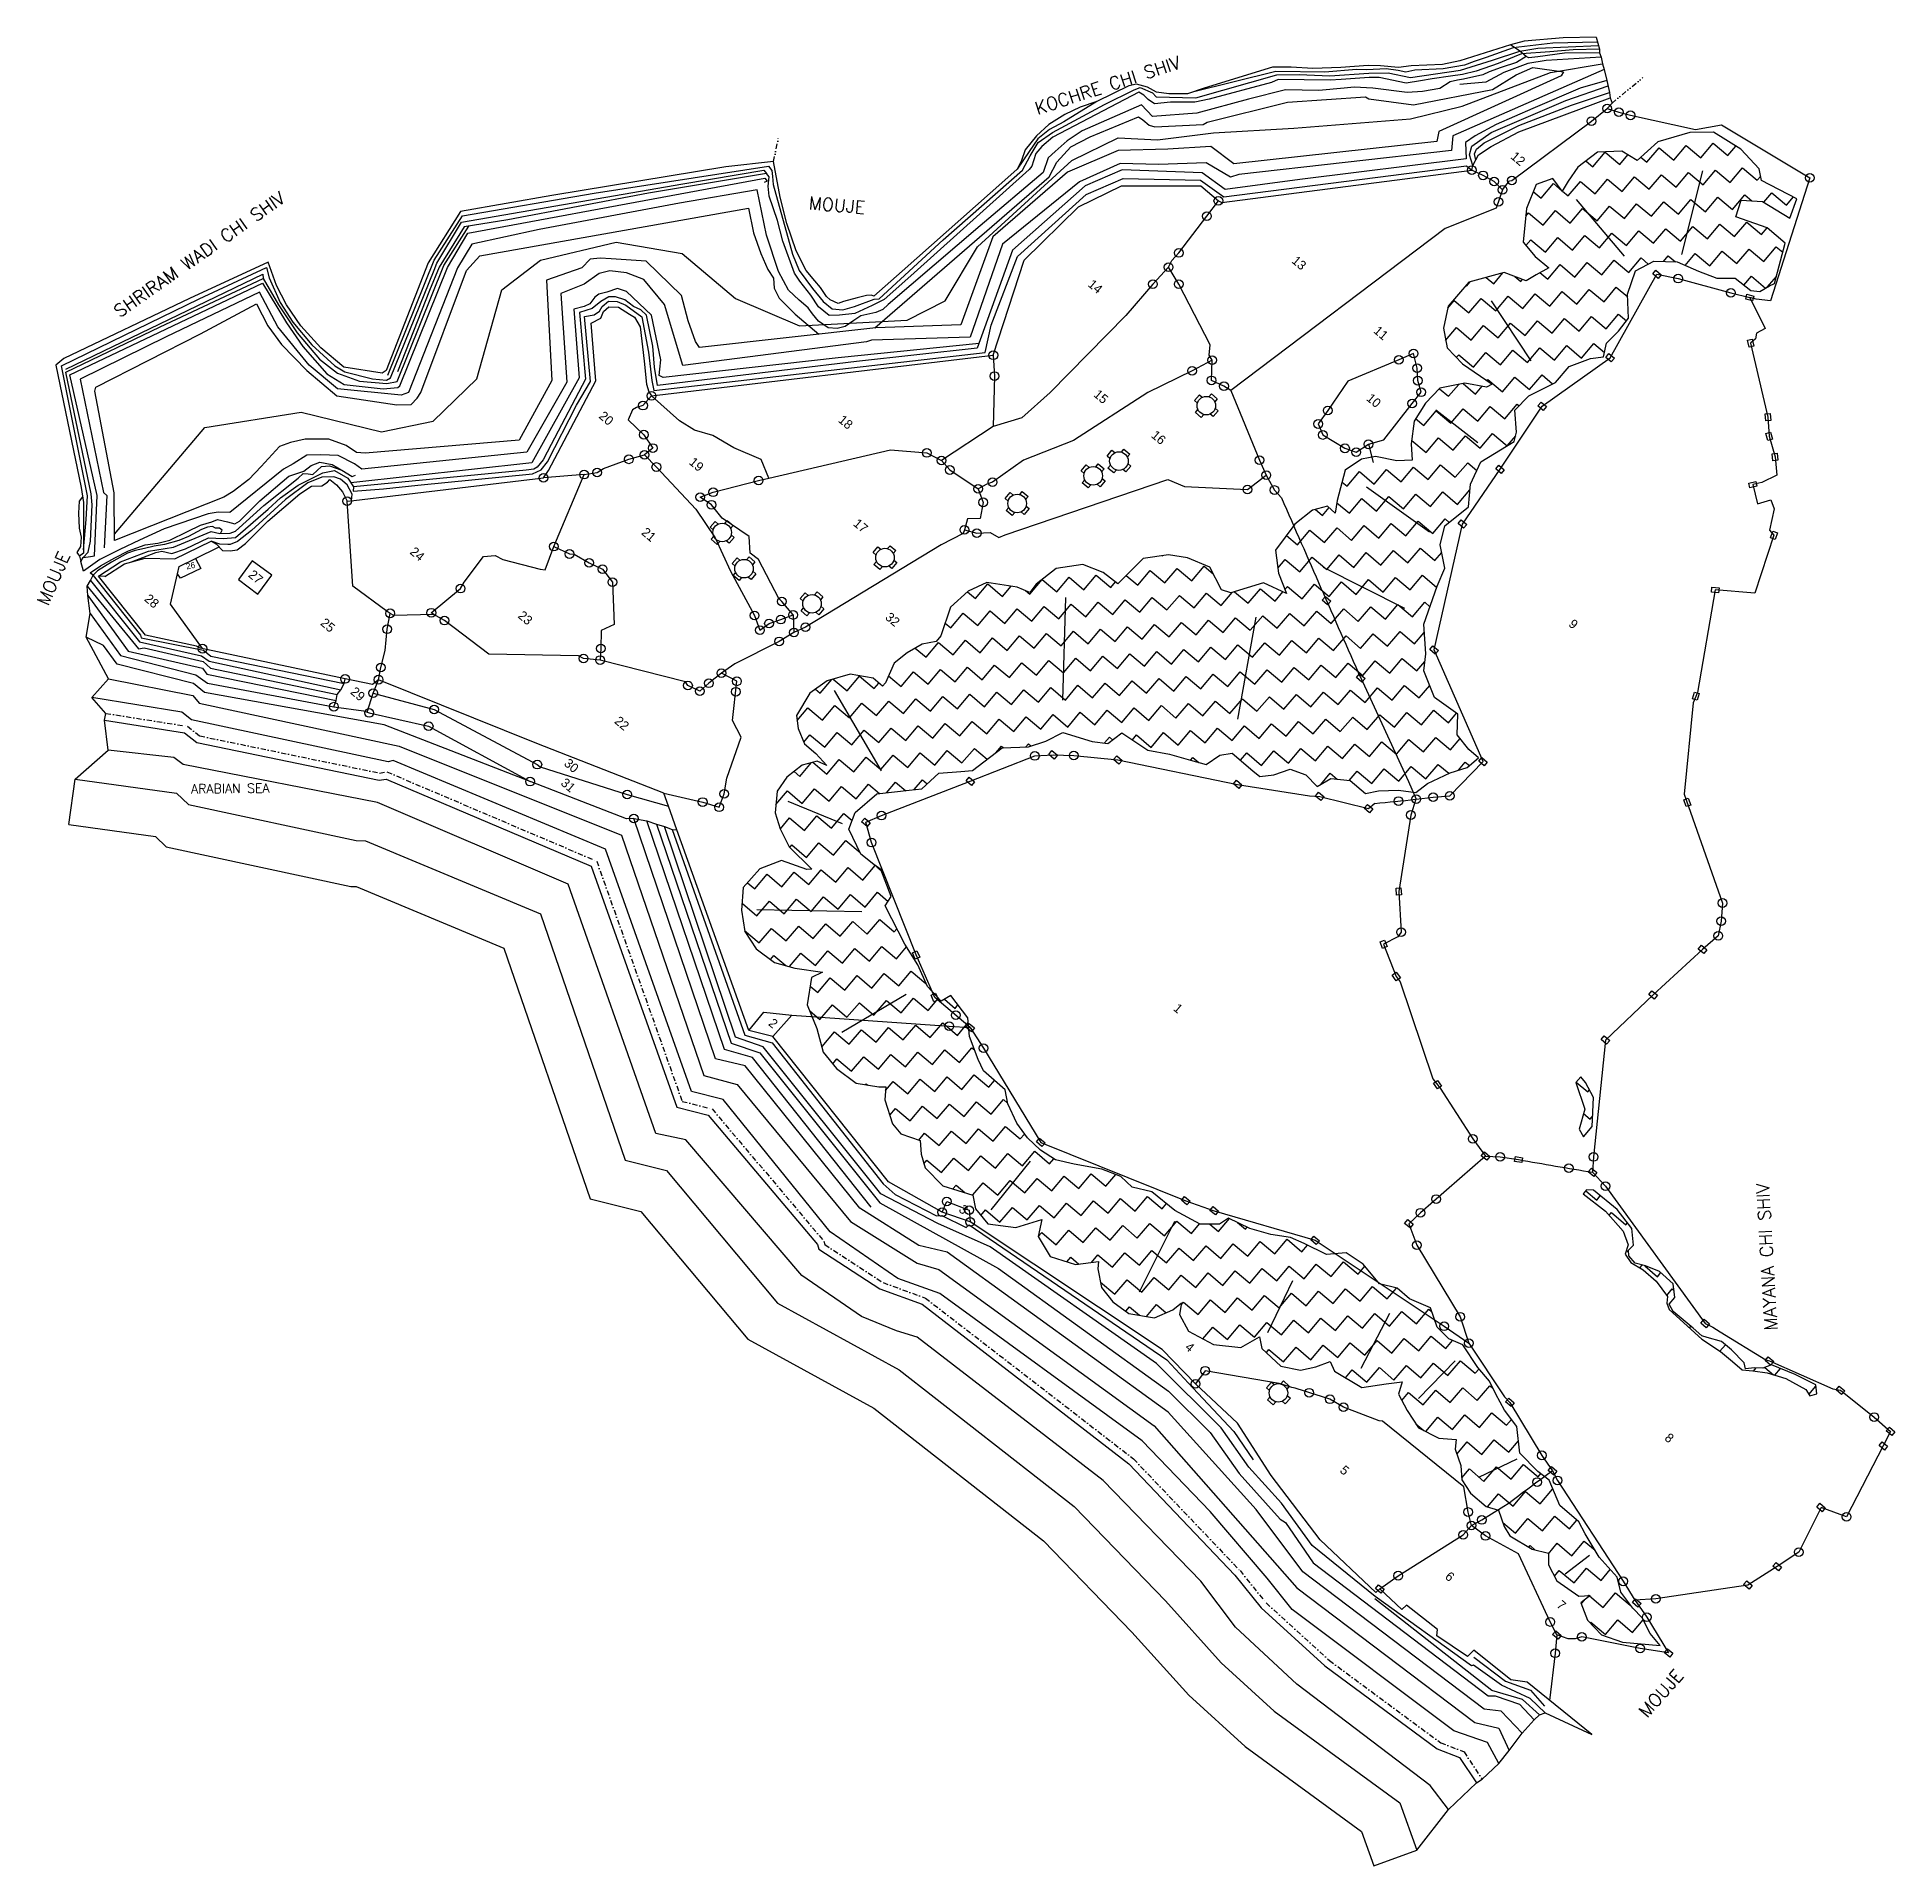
# Model space of a CAD drawing. Header units: metres. Extents: x 343167 to 344976, y 1761516 to 1763297.
import ezdxf

# ---------------------------------------------------------------- set-up
doc = ezdxf.new("R2010")
doc.units = ezdxf.units.M
doc.header["$MEASUREMENT"] = 0
doc.linetypes.add('DASHDOT', pattern=[1, 0.5, -0.25, 0, -0.25])
doc.linetypes.add('DIVIDE', pattern=[1.25, 0.5, -0.25, 0, -0.25, 0, -0.25])
for name, color, linetype in [('LINE_WATER', 4, 'Continuous'), ('OFF', 1, 'Continuous'), ('OTHERS', 1, 'Continuous'), ('POLY_HATCH', 12, 'Continuous'), ('POLY_PARCEL', 6, 'Continuous'), ('POLY_WATER', 4, 'Continuous'), ('SYM_ARROW', 1, 'Continuous'), ('TEXT_MAPIN', 7, 'Continuous'), ('TEXT_MAPOUT', 7, 'Continuous'), ('TEXT_PARCEL', 7, 'Continuous'), ('V_BOUND_LINE', 7, 'Continuous'), ('V_BOUND_STREAM_LINE', 7, 'DASHDOT'), ('V_DIVIDE_LINE', 7, 'DIVIDE')]:
    doc.layers.add(name, color=color, linetype=linetype)
doc.styles.get("Standard").update_dxf_attribs({"font": 'simplex.shx'})
doc.styles.add('TEXT_MAP', font='')
doc.styles.get('TEXT_MAP').set_extended_font_data('Kruti Dev 050')

msp = doc.modelspace()

# ---------------------------------------------------------------- texts
at = {"layer": 'TEXT_MAPIN'}
msp.add_text('ARABIAN SEA', height=8.961, rotation=0.6104, dxfattribs=at).set_placement((343317.3, 1762560.8))
at = {"layer": 'TEXT_MAPOUT'}
for s, height, rotation, p in [('KOCHRE CHI SHIV', 12.445, 18.043, (344141.3, 1763221.7)), ('SHRIRAM WADI CHI SHIV', 12.445, 35.1354, (343247.7, 1763023.5)), ('MOUJE', 12.45, 355.2714, (343918.3, 1763129.8)), ('MOUJE', 12.45, 66.2787, (343177.9, 1762742.7)), ('MAYANA CHI SHIV', 12.445, 93.3532, (344861.9, 1762038.2)), ('MOUJE', 12.45, 48.3894, (344734.9, 1761659.8))]:
    msp.add_text(s, height=height, rotation=rotation, dxfattribs=at).set_placement(p)
at = {"layer": 'TEXT_PARCEL', "style": 'TEXT_MAP'}
for s, height, rotation, p in [('12', 8.96, 319.7318, (344601.4, 1763179.9)), ('13', 8.96, 319.7318, (344388.2, 1763078.4)), ('14', 8.96, 319.7318, (344189.8, 1763055.4)), ('11', 8.96, 319.7318, (344467.9, 1763010.2)), ('15', 8.96, 319.7318, (344195.3, 1762948.2)), ('10', 8.96, 319.7318, (344460.9, 1762944.4)), ('20', 8.96, 319.7318, (343713.6, 1762927.1)), ('18', 8.96, 319.7318, (343946.7, 1762923.3)), ('16', 8.96, 319.7318, (344251.4, 1762908.4)), ('19', 8.96, 319.7318, (343801.4, 1762882.2)), ('21', 8.96, 319.7318, (343755, 1762813.8)), ('17', 8.96, 319.7318, (343961.3, 1762822.4)), ('24', 8.96, 319.7318, (343529.6, 1762794.9)), ('26', 5.97, 10.7659, (343313, 1762778.9)), ('27', 8.96, 319.7318, (343372.3, 1762772.5)), ('28', 8.96, 319.7318, (343271.1, 1762749.1)), ('25', 8.96, 319.7318, (343442.5, 1762725.6)), ('23', 8.96, 319.7318, (343634.8, 1762732.7)), ('32', 8.96, 319.7318, (343992.4, 1762731.2)), ('9', 8.96, 319.7318, (344657.8, 1762724.5)), ('29', 8.96, 319.7318, (343471.7, 1762658.6)), ('22', 8.96, 319.7318, (343728.8, 1762630)), ('30', 8.96, 319.7318, (343679.7, 1762588.8)), ('31', 8.96, 319.7318, (343676.5, 1762569.8)), ('1', 8.96, 319.7318, (344272.9, 1762350.3)), ('2', 8.96, 319.7318, (343878.7, 1762335.7)), ('3', 8.96, 319.7318, (344064, 1762154.4)), ('4', 8.96, 319.7318, (344284.3, 1762020.3)), ('8', 8.96, 319.7318, (344751.2, 1761931.9)), ('5', 8.96, 319.7318, (344435.1, 1761900.4)), ('6', 8.96, 319.7318, (344537.5, 1761796.9)), ('7', 8.96, 319.7318, (344646.1, 1761769.1))]:
    msp.add_text(s, height=height, rotation=rotation, dxfattribs=at).set_placement(p)

# ---------------------------------------------------------------- linework, layer by layer
for points in [[(344743.5, 1763070.4), (344748.8, 1763066), (344745.7, 1763062.3), (344740.4, 1763066.8)], [(344832.1, 1763046.9), (344838.8, 1763045.2), (344837.7, 1763040.6), (344831, 1763042.3)], [(344837.3, 1763003.3), (344838.9, 1762996.5), (344834.2, 1762995.4), (344832.6, 1763002.2)], [(344697.8, 1762989.2), (344703.1, 1762984.7), (344700, 1762981.1), (344694.7, 1762985.5)], [(344631.7, 1762941.9), (344637, 1762937.5), (344633.9, 1762933.8), (344628.6, 1762938.3)], [(344854.8, 1762930.8), (344855.3, 1762923.9), (344850.5, 1762923.6), (344850, 1762930.5)], [(344855.1, 1762912.6), (344857, 1762905.9), (344852.4, 1762904.6), (344850.5, 1762911.3)], [(344861.6, 1762892.2), (344862.2, 1762885.3), (344857.4, 1762884.8), (344856.8, 1762891.7)], [(344590.7, 1762880.6), (344595.9, 1762876.1), (344592.9, 1762872.5), (344587.6, 1762876.9)], [(344834, 1762863.1), (344840.8, 1762864.7), (344841.9, 1762860.1), (344835.1, 1762858.5)], [(344554, 1762827.3), (344559.3, 1762822.8), (344556.2, 1762819.2), (344550.9, 1762823.6)], [(344861.9, 1762814.7), (344859.7, 1762808.1), (344855.2, 1762809.6), (344857.4, 1762816.2)], [(344798.1, 1762761.7), (344805, 1762761.1), (344804.6, 1762756.3), (344797.7, 1762756.9)], [(344421.7, 1762752.7), (344427, 1762748.2), (344423.9, 1762744.6), (344418.6, 1762749)], [(344526.4, 1762704.6), (344531.7, 1762700.1), (344528.6, 1762696.4), (344523.3, 1762700.9)], [(344455, 1762677.3), (344460.3, 1762672.8), (344457.2, 1762669.2), (344451.9, 1762673.7)], [(344785.8, 1762658.1), (344783.7, 1762651.5), (344779.1, 1762652.9), (344781.2, 1762659.5)], [(344155.5, 1762602.5), (344160.8, 1762598), (344157.7, 1762594.3), (344152.5, 1762598.8)], [(344218.5, 1762597.5), (344223.8, 1762593), (344220.7, 1762589.4), (344215.4, 1762593.8)], [(344574.1, 1762595.8), (344579.4, 1762591.3), (344576.3, 1762587.7), (344571, 1762592.2)], [(344074.9, 1762576.7), (344080.2, 1762572.2), (344077.1, 1762568.6), (344071.8, 1762573)], [(344335.2, 1762573.7), (344340.4, 1762569.2), (344337.3, 1762565.5), (344332.1, 1762570)], [(344415.1, 1762562), (344420.4, 1762557.5), (344417.3, 1762553.8), (344412, 1762558.3)], [(344462.6, 1762550.1), (344467.9, 1762545.7), (344464.8, 1762542), (344459.5, 1762546.5)], [(344775.1, 1762556.1), (344777.4, 1762549.5), (344772.9, 1762548), (344770.6, 1762554.5)], [(343973.3, 1762536.8), (343978.6, 1762532.3), (343975.5, 1762528.7), (343970.2, 1762533.1)], [(344495.3, 1762468.9), (344495.7, 1762461.9), (344490.9, 1762461.7), (344490.5, 1762468.6)], [(344479.4, 1762418), (344481.9, 1762411.6), (344477.4, 1762409.8), (344474.9, 1762416.3)], [(344024, 1762407.6), (344026.8, 1762401.3), (344022.4, 1762399.3), (344019.6, 1762405.7)], [(344787.9, 1762412.9), (344793.2, 1762408.5), (344790.1, 1762404.8), (344784.8, 1762409.3)], [(344490.5, 1762386.7), (344494.7, 1762381.1), (344490.8, 1762378.3), (344486.7, 1762383.8)], [(344042.2, 1762366.2), (344044.9, 1762359.9), (344040.6, 1762357.9), (344037.8, 1762364.3)], [(344739.7, 1762368.7), (344745, 1762364.2), (344741.9, 1762360.6), (344736.6, 1762365.1)], [(344074.8, 1762336.9), (344080.1, 1762332.4), (344077, 1762328.7), (344071.7, 1762333.2)], [(344693.3, 1762324.7), (344698.6, 1762320.2), (344695.5, 1762316.6), (344690.2, 1762321.1)], [(344530.8, 1762281.4), (344534.8, 1762275.7), (344530.9, 1762273), (344526.9, 1762278.6)], [(344143.5, 1762225.1), (344148.8, 1762220.6), (344145.7, 1762216.9), (344140.4, 1762221.4)], [(344576.6, 1762211.7), (344581.9, 1762207.2), (344578.8, 1762203.6), (344573.5, 1762208)], [(344606.9, 1762207.2), (344613.7, 1762206), (344612.9, 1762201.3), (344606, 1762202.5)], [(344680.8, 1762196), (344686.1, 1762191.5), (344683, 1762187.9), (344677.7, 1762192.3)], [(344284.6, 1762168.2), (344289.9, 1762163.7), (344286.8, 1762160.1), (344281.5, 1762164.6)], [(344312.4, 1762158.5), (344317.7, 1762154), (344314.6, 1762150.4), (344309.3, 1762154.8)], [(344502, 1762145.8), (344507.3, 1762141.3), (344504.2, 1762137.6), (344498.9, 1762142.1)], [(344410.6, 1762129.7), (344415.9, 1762125.2), (344412.8, 1762121.5), (344407.5, 1762126)], [(344790.5, 1762048.7), (344795.7, 1762044.2), (344792.6, 1762040.5), (344787.4, 1762045)], [(344853, 1762012.2), (344858.3, 1762007.7), (344855.2, 1762004.1), (344849.9, 1762008.5)], [(344922.1, 1761983.6), (344927.4, 1761979.1), (344924.3, 1761975.5), (344919, 1761980)], [(344600.3, 1761971.8), (344605.6, 1761967.4), (344602.5, 1761963.7), (344597.2, 1761968.2)], [(344963.9, 1761929.5), (344969.1, 1761925), (344966, 1761921.3), (344960.8, 1761925.8)], [(344970.9, 1761943.6), (344976.2, 1761939.1), (344973.1, 1761935.5), (344967.8, 1761939.9)], [(344641.8, 1761905.2), (344647.1, 1761900.7), (344644, 1761897), (344638.7, 1761901.5)], [(344903.2, 1761869.5), (344908.5, 1761865), (344905.4, 1761861.3), (344900.1, 1761865.8)], [(344860.6, 1761811.9), (344865.9, 1761807.4), (344862.8, 1761803.7), (344857.5, 1761808.2)], [(344473.5, 1761790.2), (344478.8, 1761785.8), (344475.7, 1761782.1), (344470.4, 1761786.6)], [(344832, 1761793.9), (344837.3, 1761789.5), (344834.2, 1761785.8), (344828.9, 1761790.3)], [(344723.8, 1761776.5), (344729.1, 1761772), (344726, 1761768.4), (344720.7, 1761772.8)], [(344646.1, 1761745.4), (344651.4, 1761740.9), (344648.3, 1761737.2), (344643, 1761741.7)], [(344754.8, 1761727.8), (344760.1, 1761723.4), (344757, 1761719.7), (344751.7, 1761724.2)]]:
    msp.add_lwpolyline(points, close=True)
for points in [[(344297.1, 1762940.9), (344294.2, 1762943.4), (344299, 1762949.1), (344301.9, 1762946.6)], [(344308.3, 1762947.2), (344310.7, 1762950.1), (344316.4, 1762945.2), (344314, 1762942.3)], [(344303.3, 1762929.8), (344300.9, 1762926.9), (344295.2, 1762931.7), (344297.6, 1762934.6)], [(344314.5, 1762936), (344317.4, 1762933.5), (344312.6, 1762927.9), (344309.6, 1762930.3)], [(344212, 1762887), (344209.1, 1762889.4), (344213.9, 1762895.1), (344216.8, 1762892.7)], [(344223.1, 1762893.2), (344225.6, 1762896.1), (344231.3, 1762891.3), (344228.8, 1762888.4)], [(344186.9, 1762872.5), (344184, 1762875), (344188.9, 1762880.7), (344191.8, 1762878.2)], [(344198.1, 1762878.8), (344200.6, 1762881.7), (344206.2, 1762876.8), (344203.8, 1762873.9)], [(344218.2, 1762875.8), (344215.7, 1762872.9), (344210, 1762877.7), (344212.5, 1762880.6)], [(344229.3, 1762882), (344232.2, 1762879.6), (344227.4, 1762873.9), (344224.5, 1762876.3)], [(344112.9, 1762845.6), (344110, 1762848.1), (344114.9, 1762853.8), (344117.8, 1762851.3)], [(344124.1, 1762851.9), (344126.6, 1762854.8), (344132.3, 1762849.9), (344129.8, 1762847)], [(344193.2, 1762861.4), (344190.7, 1762858.5), (344185, 1762863.3), (344187.5, 1762866.2)], [(344204.3, 1762867.6), (344207.2, 1762865.1), (344202.4, 1762859.4), (344199.5, 1762861.9)], [(344119.2, 1762834.5), (344116.7, 1762831.6), (344111, 1762836.4), (344113.5, 1762839.3)], [(344130.3, 1762840.7), (344133.2, 1762838.3), (344128.4, 1762832.6), (344125.5, 1762835)], [(343825.7, 1762817.5), (343822.8, 1762820), (343827.7, 1762825.7), (343830.6, 1762823.2)], [(343836.9, 1762823.7), (343839.4, 1762826.6), (343845.1, 1762821.8), (343842.6, 1762818.9)], [(343832, 1762806.3), (343829.5, 1762803.4), (343823.8, 1762808.3), (343826.3, 1762811.2)], [(343843.1, 1762812.6), (343846, 1762810.1), (343841.2, 1762804.4), (343838.3, 1762806.9)], [(343984.2, 1762793), (343981.3, 1762795.4), (343986.1, 1762801.1), (343989, 1762798.7)], [(343995.3, 1762799.2), (343997.8, 1762802.1), (344003.5, 1762797.3), (344001, 1762794.4)], [(343847, 1762782.1), (343844.1, 1762784.6), (343848.9, 1762790.3), (343851.8, 1762787.8)], [(343858.2, 1762788.4), (343860.6, 1762791.3), (343866.3, 1762786.4), (343863.8, 1762783.5)], [(343990.4, 1762781.8), (343987.9, 1762778.9), (343982.2, 1762783.7), (343984.7, 1762786.6)], [(344001.6, 1762788), (344004.5, 1762785.6), (343999.6, 1762779.9), (343996.7, 1762782.3)], [(343853.2, 1762771), (343850.8, 1762768.1), (343845.1, 1762772.9), (343847.5, 1762775.8)], [(343864.4, 1762777.2), (343867.3, 1762774.7), (343862.5, 1762769), (343859.5, 1762771.5)], [(343913.2, 1762748), (343910.3, 1762750.5), (343915.1, 1762756.2), (343918, 1762753.7)], [(343924.3, 1762754.2), (343926.8, 1762757.1), (343932.5, 1762752.3), (343930, 1762749.4)], [(343930.6, 1762743.1), (343933.5, 1762740.6), (343928.6, 1762734.9), (343925.7, 1762737.4)], [(343919.4, 1762736.8), (343916.9, 1762733.9), (343911.2, 1762738.8), (343913.7, 1762741.7)], [(344367.3, 1761979.4), (344364.4, 1761981.9), (344369.2, 1761987.6), (344372.1, 1761985.1)], [(344378.4, 1761985.7), (344380.9, 1761988.6), (344386.6, 1761983.7), (344384.1, 1761980.8)], [(344373.5, 1761968.3), (344371, 1761965.4), (344365.3, 1761970.2), (344367.8, 1761973.1)], [(344384.6, 1761974.5), (344387.6, 1761972), (344382.7, 1761966.3), (344379.8, 1761968.8)]]:
    msp.add_lwpolyline(points)
for centre, radius in [((344696, 1763227.9), 4.24), ((344680.7, 1763215.6), 4.24), ((344707.5, 1763224.2), 4.24), ((344718.8, 1763221.2), 4.24), ((344564.3, 1763167.9), 4.24), ((344575.2, 1763162.7), 4.24), ((344586, 1763156.8), 4.24), ((344603.3, 1763157.8), 4.24), ((344893.4, 1763160.3), 4.24), ((344317.5, 1763137.9), 4.24), ((344590.2, 1763136.9), 4.24), ((344594.3, 1763148.6), 4.24), ((344306.4, 1763123), 4.24), ((344278.9, 1763087.2), 4.24), ((344269.1, 1763073.3), 4.24), ((344253.8, 1763056.7), 4.24), ((344278.9, 1763056.7), 4.24), ((344765.3, 1763062.2), 4.24), ((344816.6, 1763048.4), 4.24), ((344098.4, 1762987.5), 4.24), ((344311.4, 1762982.7), 4.24), ((344493.2, 1762983.1), 4.24), ((344507.6, 1762989.2), 4.24), ((344511, 1762974.9), 4.24), ((344099.6, 1762967.3), 4.24), ((344291.9, 1762972.3), 4.24), ((344310.8, 1762963.1), 4.24), ((344323, 1762957.4), 4.24), ((344511.7, 1762962.8), 4.24), ((343757.3, 1762938.5), 4.24), ((343765.7, 1762947.9), 4.24), ((344305.8, 1762938.5), 9.03), ((344506.2, 1762940.6), 4.24), ((344514.9, 1762951.5), 4.24), ((344414.7, 1762920.6), 4.24), ((344424, 1762933.8), 4.24), ((343758.1, 1762910.2), 4.24), ((344419.3, 1762909.9), 4.24), ((344463.6, 1762900.8), 4.24), ((343743.6, 1762886.2), 4.24), ((343758.8, 1762890.6), 4.24), ((343766.8, 1762897.2), 4.24), ((344033.6, 1762892.4), 4.24), ((344047.9, 1762885), 4.24), ((344220.7, 1762884.5), 9.03), ((344357.5, 1762885.4), 4.24), ((344440.8, 1762896.9), 4.24), ((344451.8, 1762893.1), 4.24), ((343660.5, 1762868.2), 4.24), ((343699.9, 1762871.3), 4.24), ((343712.7, 1762873.3), 4.24), ((343770.3, 1762878.7), 4.24), ((343869.9, 1762865.5), 4.24), ((344056.1, 1762875.8), 4.24), ((344195.6, 1762870.1), 9.03), ((344364.2, 1762870.7), 4.24), ((343812.9, 1762849.3), 4.24), ((343825.6, 1762854.1), 4.24), ((344083.7, 1762857.5), 4.24), ((344097.7, 1762864), 4.24), ((344121.6, 1762843.2), 9.03), ((344345.8, 1762856.8), 4.24), ((344372.2, 1762856.3), 4.24), ((343469.3, 1762845.5), 4.24), ((343823.9, 1762842), 4.24), ((344088.5, 1762844.3), 4.24), ((343834.4, 1762815), 9.03), ((344070.2, 1762817.6), 4.24), ((344082.4, 1762814.2), 4.24), ((343670.4, 1762801.2), 4.24), ((343685.7, 1762794), 4.24), ((343992.9, 1762790.5), 9.03), ((343704.9, 1762785.4), 4.24), ((343718, 1762779.3), 4.24), ((343855.7, 1762779.7), 9.03), ((343579.7, 1762760.3), 4.24), ((343727.5, 1762766.5), 4.24), ((343892.4, 1762747.7), 4.24), ((343921.9, 1762745.5), 9.03), ((343508.2, 1762720.7), 4.24), ((343511.2, 1762736.2), 4.24), ((343551.2, 1762736.8), 4.24), ((343564, 1762729.1), 4.24), ((343866, 1762734.1), 4.24), ((343871.2, 1762719.8), 4.24), ((343880, 1762726.3), 4.24), ((343891.4, 1762730.1), 4.24), ((343903.4, 1762734.6), 4.24), ((343915.4, 1762722.7), 4.24), ((343328.4, 1762701.8), 4.24), ((343716.3, 1762702), 4.24), ((343889.9, 1762708.9), 4.24), ((343904.3, 1762717.5), 4.24), ((343699.5, 1762692.3), 4.24), ((343715.5, 1762690.7), 4.24), ((343467.2, 1762672.3), 4.24), ((343499.9, 1762671.6), 4.24), ((343502.1, 1762683.4), 4.24), ((343801.1, 1762665.9), 4.24), ((343821.5, 1762668.1), 4.24), ((343833.6, 1762677.9), 4.24), ((343848.8, 1762670), 4.24), ((343494.7, 1762658.4), 4.24), ((343812.6, 1762660.4), 4.24), ((343847.7, 1762659.9), 4.24), ((343456.4, 1762645.3), 4.24), ((343490.7, 1762639.2), 4.24), ((343553.9, 1762642.6), 4.24), ((343548.6, 1762626.3), 4.24), ((344138.7, 1762597.3), 4.24), ((344176.7, 1762597.8), 4.24), ((343654.4, 1762588.9), 4.24), ((343647.3, 1762572.3), 4.24), ((343742, 1762559.8), 4.24), ((343836.4, 1762560.5), 4.24), ((344526.6, 1762557.2), 4.24), ((344542.8, 1762558.5), 4.24), ((343815.4, 1762552.4), 4.24), ((343831.5, 1762547.3), 4.24), ((343989.5, 1762539.2), 4.24), ((344492.9, 1762553.4), 4.24), ((344505, 1762539.8), 4.24), ((344510.2, 1762555.2), 4.24), ((343748.4, 1762536.4), 4.24), ((343979.9, 1762512.9), 4.24), ((344808.3, 1762454.1), 4.24), ((344807, 1762436.4), 4.24), ((344495.4, 1762425.7), 4.24), ((344804.3, 1762422.2), 4.24), ((344061.8, 1762344.8), 4.24), ((344055.5, 1762334.1), 4.24), ((344088.9, 1762312.7), 4.24), ((344565.2, 1762224.5), 4.24), ((344591.8, 1762206.9), 4.24), ((344658.8, 1762195.8), 4.24), ((344682.9, 1762206.8), 4.24), ((344694.4, 1762178.3), 4.24), ((344053, 1762163.4), 4.24), ((344529.6, 1762165.8), 4.24), ((344048.6, 1762152.9), 4.24), ((344074.9, 1762155), 4.24), ((344075.8, 1762143.5), 4.24), ((344514.2, 1762152.5), 4.24), ((344510.8, 1762120.8), 4.24), ((344553, 1762051.2), 4.24), ((344537.4, 1762041.9), 4.24), ((344561.4, 1762025.4), 4.24), ((344304.6, 1761998.6), 4.24), ((344295.3, 1761985.9), 4.24), ((344376, 1761977), 9.03), ((344405.9, 1761977.2), 4.24), ((344426.2, 1761970.8), 4.24), ((344439.4, 1761963.1), 4.24), ((344956.1, 1761953.5), 4.24), ((344632.5, 1761916.2), 4.24), ((344628, 1761890.2), 4.24), ((344647.7, 1761891.8), 4.24), ((344560.7, 1761861), 4.24), ((344574.1, 1761853.3), 4.24), ((344929.2, 1761856.3), 4.24), ((344556, 1761838.7), 4.24), ((344564, 1761847.8), 4.24), ((344577.6, 1761837.7), 4.24), ((344882.6, 1761821.9), 4.24), ((344492.7, 1761799), 4.24), ((344711.6, 1761793.5), 4.24), ((344743.5, 1761776.5), 4.24), ((344640.7, 1761753.9), 4.24), ((344734.6, 1761758.6), 4.24), ((344671.5, 1761739.5), 4.24), ((344728.3, 1761728), 4.24), ((344645.4, 1761723.4), 4.24)]:
    msp.add_circle(centre, radius)
at = {"layer": 'LINE_WATER'}
for p, q in [((344604.4, 1763286.9), (344578.4, 1763277.6)), ((344643.3, 1763291.6), (344604.4, 1763286.9)), ((344611, 1763283.6), (344628.5, 1763286.5)), ((344628.5, 1763286.5), (344687.7, 1763289.3)), ((344663, 1763285.1), (344640.1, 1763283.1)), ((344686.7, 1763292.6), (344643.3, 1763291.6)), ((344688.7, 1763285.6), (344663, 1763285.1)), ((344536.3, 1763266.6), (344508.9, 1763265.1)), ((344557.2, 1763270.2), (344536.3, 1763266.6)), ((344553.3, 1763265.1), (344584.5, 1763274.8)), ((344566.7, 1763273.6), (344557.2, 1763270.2)), ((344578.4, 1763277.6), (344566.7, 1763273.6)), ((344590.1, 1763271.8), (344568.4, 1763264.1)), ((344592.8, 1763267.7), (344581.3, 1763263.5)), ((344584.5, 1763274.8), (344611, 1763283.6)), ((344605.6, 1763278.2), (344590.1, 1763271.8)), ((344607.7, 1763272.7), (344592.8, 1763267.7)), ((344618.9, 1763271.7), (344595.5, 1763262.8)), ((344612.8, 1763281), (344605.6, 1763278.2)), ((344607.6, 1763260.5), (344623.6, 1763267.8)), ((344617.3, 1763278.6), (344607.7, 1763272.7)), ((344640.1, 1763283.1), (344612.8, 1763281)), ((344636.6, 1763274.5), (344618.9, 1763271.7)), ((344628.6, 1763278.2), (344619.9, 1763277.3)), ((344623.6, 1763267.8), (344653.7, 1763263.6)), ((344654.4, 1763281.7), (344628.6, 1763278.2)), ((344690.3, 1763277.9), (344636.6, 1763274.5)), ((344688.6, 1763282), (344654.4, 1763281.7)), ((344373.5, 1763263.8), (344292.4, 1763243.8)), ((344295.7, 1763238.1), (344374.5, 1763260.6)), ((344369.2, 1763253.3), (344308.5, 1763236.9)), ((344375.7, 1763256.1), (344369.2, 1763253.3)), ((344421.1, 1763263.3), (344373.5, 1763263.8)), ((344374.5, 1763260.6), (344396.1, 1763260.9)), ((344426.4, 1763255.4), (344375.7, 1763256.1)), ((344396.1, 1763260.9), (344426, 1763259.7)), ((344452.1, 1763265.7), (344421.1, 1763263.3)), ((344426, 1763259.7), (344464.1, 1763262.2)), ((344437.1, 1763256.1), (344426.4, 1763255.4)), ((344464.2, 1763258.1), (344437.1, 1763256.1)), ((344449.9, 1763248.6), (344439.9, 1763247.8)), ((344467.9, 1763247.8), (344449.9, 1763248.6)), ((344462, 1763265.5), (344452.1, 1763265.7)), ((344480.8, 1763266.5), (344462, 1763265.5)), ((344464.1, 1763262.2), (344483, 1763262.5)), ((344474.2, 1763258.2), (344464.2, 1763258.1)), ((344500.4, 1763252.6), (344474.2, 1763258.2)), ((344492.5, 1763264.7), (344480.8, 1763266.5)), ((344483, 1763262.5), (344504.7, 1763258.2)), ((344499.9, 1763263.4), (344492.5, 1763264.7)), ((344508.9, 1763265.1), (344499.9, 1763263.4)), ((344514.4, 1763254.7), (344500.4, 1763252.6)), ((344504.7, 1763258.2), (344553.3, 1763265.1)), ((344525.7, 1763256.9), (344514.4, 1763254.7)), ((344543.6, 1763259.5), (344525.7, 1763256.9)), ((344651.4, 1763259.8), (344532.1, 1763205.6)), ((344543.2, 1763253.8), (344533.2, 1763247.4)), ((344550.4, 1763255.6), (344543.2, 1763253.8)), ((344555.2, 1763261.1), (344543.6, 1763259.5)), ((344693.1, 1763265.7), (344545.7, 1763201.2)), ((344556.2, 1763256.4), (344550.4, 1763255.6)), ((344577.8, 1763253.4), (344552.6, 1763251.3)), ((344568.4, 1763264.1), (344555.2, 1763261.1)), ((344575, 1763260.5), (344556.2, 1763256.4)), ((344581.3, 1763263.5), (344575, 1763260.5)), ((344595.5, 1763262.8), (344577.8, 1763253.4)), ((344584.4, 1763246.2), (344607.6, 1763260.5)), ((344653.7, 1763263.6), (344651.4, 1763259.8)), ((344655.9, 1763235.6), (344697, 1763249.9)), ((344695.9, 1763255), (344669.7, 1763247.5)), ((344156, 1763204.6), (344206.8, 1763231.9)), ((344240, 1763243.9), (344156.3, 1763200)), ((344199.2, 1763234.7), (344166.9, 1763215)), ((344242.7, 1763231.4), (344184.9, 1763206.1)), ((344206.8, 1763231.9), (344235.6, 1763246)), ((344235.6, 1763246), (344241.5, 1763248.2)), ((344245.1, 1763240.8), (344240, 1763243.9)), ((344241.5, 1763248.2), (344253.3, 1763243.2)), ((344253.4, 1763220), (344242.7, 1763231.4)), ((344249.2, 1763236.6), (344245.1, 1763240.8)), ((344255.4, 1763232.5), (344249.2, 1763236.6)), ((344253.3, 1763243.2), (344257, 1763239.1)), ((344270.8, 1763234), (344255.4, 1763232.5)), ((344257, 1763239.1), (344295.7, 1763238.1)), ((344294.7, 1763234), (344270.8, 1763234)), ((344308.5, 1763236.9), (344294.7, 1763234)), ((344347, 1763237.1), (344296.4, 1763223.3)), ((344306.7, 1763214.7), (344384.9, 1763234)), ((344383, 1763245.9), (344347, 1763237.1)), ((344415.2, 1763245.5), (344383, 1763245.9)), ((344384.9, 1763234), (344460.9, 1763239.3)), ((344439.9, 1763247.8), (344415.2, 1763245.5)), ((344460.9, 1763239.3), (344464.1, 1763237.2)), ((344464.1, 1763237.2), (344507.5, 1763231.3)), ((344501.3, 1763243.3), (344467.9, 1763247.8)), ((344516.3, 1763244.5), (344501.3, 1763243.3)), ((344507.5, 1763231.3), (344584.4, 1763246.2)), ((344533.2, 1763247.4), (344516.3, 1763244.5)), ((344583.2, 1763204.5), (344655.9, 1763235.6)), ((344610.1, 1763211.4), (344661.4, 1763231.1)), ((344669.7, 1763247.5), (344623.8, 1763227.7)), ((344661.4, 1763231.1), (344698.5, 1763243.5)), ((344166.9, 1763215), (344153.2, 1763207.3)), ((344192.6, 1763200.2), (344239.9, 1763219.7)), ((344239.9, 1763219.7), (344244.1, 1763216.7)), ((344244.1, 1763216.7), (344250.2, 1763211.6)), ((344296.4, 1763223.3), (344253.4, 1763220)), ((344255.6, 1763210.1), (344302.7, 1763212.3)), ((344302.7, 1763212.3), (344306.7, 1763214.7)), ((344587.9, 1763212.3), (344567.4, 1763201.3)), ((344623.8, 1763227.7), (344587.9, 1763212.3)), ((344141.6, 1763198.2), (344133.4, 1763185.9)), ((344134.4, 1763181.8), (344142.1, 1763194.6)), ((344153.2, 1763207.3), (344141.6, 1763198.2)), ((344142.1, 1763194.6), (344156, 1763204.6)), ((344156.3, 1763200), (344145.6, 1763190.7)), ((344170.2, 1763196.5), (344158.5, 1763185.9)), ((344184.9, 1763206.1), (344170.2, 1763196.5)), ((344173.9, 1763190.4), (344192.6, 1763200.2)), ((344250.2, 1763211.6), (344255.6, 1763210.1)), ((344530.1, 1763195.7), (344332.6, 1763174.1)), ((344532.1, 1763205.6), (344530.1, 1763195.7)), ((344545.7, 1763201.2), (344544.4, 1763186.8)), ((344567.4, 1763201.3), (344558.2, 1763194.8)), ((344558.2, 1763194.8), (344558.9, 1763178.8)), ((344564.2, 1763191.2), (344583.2, 1763204.5)), ((344568.8, 1763188.3), (344576.3, 1763194.3)), ((344576.3, 1763194.3), (344610.1, 1763211.4)), ((344133.4, 1763185.9), (344121.6, 1763168.8)), ((344126.7, 1763167.9), (344134.4, 1763181.8)), ((344137.6, 1763177), (344136, 1763171.8)), ((344139.8, 1763183.9), (344137.6, 1763177)), ((344145.6, 1763190.7), (344139.8, 1763183.9)), ((344151.9, 1763179.9), (344146.8, 1763165.6)), ((344158.5, 1763185.9), (344151.9, 1763179.9)), ((344160.2, 1763175.7), (344173.9, 1763190.4)), ((344219.8, 1763187.1), (344170.5, 1763165.8)), ((344268.3, 1763188.1), (344219.8, 1763187.1)), ((344310.3, 1763190.9), (344268.3, 1763188.1)), ((344332.6, 1763174.1), (344310.3, 1763190.9)), ((344544.4, 1763186.8), (344337.6, 1763163.6)), ((344558.9, 1763178.8), (344396.8, 1763158.6)), ((344561.9, 1763182.6), (344564.2, 1763191.2)), ((344565.3, 1763172.3), (344561.9, 1763182.6)), ((344566.8, 1763183.8), (344568.8, 1763188.3)), ((344568.2, 1763177.6), (344566.8, 1763183.8)), ((343709.9, 1763145.3), (343879.5, 1763171.8)), ((343877.4, 1763164.5), (343762.8, 1763145.3)), ((343793.4, 1763144.8), (343875.9, 1763160.1)), ((343796, 1763154.6), (343875.1, 1763167.8)), ((343875.1, 1763167.8), (343877.4, 1763164.5)), ((343875.9, 1763160.1), (343878.1, 1763157.1)), ((343880.1, 1763161.4), (343877.4, 1763164.5)), ((343879.2, 1763152.3), (343880.1, 1763161.4)), ((343879.5, 1763171.8), (343882.6, 1763167.5)), ((343882.6, 1763167.5), (343883.3, 1763161.6)), ((343883.3, 1763161.6), (343883.9, 1763153.8)), ((343982.9, 1763014.3), (344152.8, 1763161.2)), ((344133.3, 1763168.5), (344018.1, 1763065)), ((344049.6, 1763099.8), (344126.7, 1763167.9)), ((344146.8, 1763165.6), (344085.6, 1763113.7)), ((344170.5, 1763165.8), (344097.9, 1763103)), ((344136, 1763171.8), (344133.3, 1763168.5)), ((344152.8, 1763161.2), (344160.2, 1763175.7)), ((344222, 1763174.2), (344182.4, 1763156.4)), ((344223.8, 1763168.1), (344187.9, 1763152.7)), ((344188.7, 1763144.2), (344224.8, 1763159.8)), ((344259.2, 1763173.2), (344222, 1763174.2)), ((344301.9, 1763165.2), (344223.8, 1763168.1)), ((344224.8, 1763159.8), (344300, 1763157.9)), ((344305.8, 1763174.9), (344259.2, 1763173.2)), ((344324, 1763148.9), (344301.9, 1763165.2)), ((344329.3, 1763160.9), (344305.8, 1763174.9)), ((344322.8, 1763141.7), (344559.1, 1763172)), ((344396.8, 1763158.6), (344324, 1763148.9)), ((344337.6, 1763163.6), (344329.3, 1763160.9)), ((344559.1, 1763172), (344564.3, 1763167.9)), ((344564.3, 1763167.9), (344565.3, 1763172.3)), ((343580.6, 1763117.1), (343796, 1763154.6)), ((343581.5, 1763123.4), (343709.9, 1763145.3)), ((343586.8, 1763106.6), (343793.4, 1763144.8)), ((343762.8, 1763145.3), (343625.8, 1763119.4)), ((343868.5, 1763148.8), (343792.9, 1763135.6)), ((343877.7, 1763104.4), (343868.5, 1763148.8)), ((343878.1, 1763157.1), (343875.4, 1763155.8)), ((343880.2, 1763142.4), (343879.2, 1763152.3)), ((343888.3, 1763118.9), (343880.2, 1763142.4)), ((343883.9, 1763153.8), (343902.9, 1763086.1)), ((344182.4, 1763156.4), (344107.4, 1763095.7)), ((344187.9, 1763152.7), (344117.2, 1763089.9)), ((344121.9, 1763083.7), (344188.7, 1763144.2)), ((344300, 1763157.9), (344322.8, 1763141.7)), ((343554, 1763080.1), (343581.5, 1763123.4)), ((343598.4, 1763084.5), (343860.1, 1763130.9)), ((343792.9, 1763135.6), (343656.2, 1763110.1)), ((343860.1, 1763130.9), (343864.8, 1763106.8)), ((343556.7, 1763077.2), (343580.6, 1763117.1)), ((343583.3, 1763112.6), (343558.9, 1763073.3)), ((343563.4, 1763074.8), (343587.6, 1763113.3)), ((343566.8, 1763073.1), (343586.8, 1763106.6)), ((343625.8, 1763119.4), (343583.3, 1763112.6)), ((343656.2, 1763110.1), (343590.6, 1763095.8)), ((343864.8, 1763106.8), (343872.1, 1763086.5)), ((343889.3, 1763069.1), (343877.7, 1763104.4)), ((343893.6, 1763098.7), (343888.3, 1763118.9)), ((344085.6, 1763113.7), (343996, 1763037)), ((343590.6, 1763095.8), (343576.6, 1763072.8)), ((343872.1, 1763086.5), (343878.7, 1763071.2)), ((343904.8, 1763067.6), (343893.6, 1763098.7)), ((343902.9, 1763086.1), (343909.2, 1763070.1)), ((343987.4, 1763042.5), (344049.6, 1763099.8)), ((344097.9, 1763103), (344066.8, 1763017.2)), ((344107.4, 1763095.7), (344075.7, 1763005.1)), ((344117.2, 1763089.9), (344082.8, 1762994.4)), ((343325, 1763042.4), (343390.6, 1763073.1)), ((343390.6, 1763073.1), (343393.2, 1763062.9)), ((343508.7, 1762968.3), (343554, 1763080.1)), ((343511.4, 1762965.6), (343554, 1763070.3)), ((343518.1, 1762962), (343563.4, 1763074.8)), ((343520.6, 1762957.9), (343566.8, 1763073.1)), ((343576.6, 1763072.8), (343529.1, 1762951.2)), ((343540.9, 1762951.2), (343585.6, 1763070.1)), ((343558.9, 1763073.3), (343549.3, 1763050.5)), ((343554, 1763070.3), (343556.7, 1763077.2)), ((343585.6, 1763070.1), (343598.4, 1763084.5)), ((343697.9, 1763072.7), (343663.4, 1763060.8)), ((343706, 1763081), (343697.9, 1763072.7)), ((343715.5, 1763082), (343706, 1763081)), ((343724.9, 1763069.7), (343714.6, 1763067.3)), ((343726.3, 1763081.4), (343715.5, 1763082)), ((343741.1, 1763067.7), (343724.9, 1763069.7)), ((343760.3, 1763079.3), (343726.3, 1763081.4)), ((343758.2, 1763061.2), (343741.1, 1763067.7)), ((343794.9, 1763045.9), (343760.3, 1763079.3)), ((343878.7, 1763071.2), (343884.3, 1763062.7)), ((343899.1, 1763050.9), (343889.3, 1763069.1)), ((343909.9, 1763059.7), (343904.8, 1763067.6)), ((343909.2, 1763070.1), (343922.3, 1763052.5)), ((344096.3, 1763016.9), (344121.9, 1763083.7)), ((343195.3, 1762974.1), (343387.2, 1763066.5)), ((343199.3, 1762968.6), (343386.7, 1763057.8)), ((343287.1, 1763015.3), (343387.4, 1763062.4)), ((343386.7, 1763057.8), (343393.3, 1763047.2)), ((343387.2, 1763066.5), (343387.4, 1763062.4)), ((343387.4, 1763062.4), (343402.4, 1763036.5)), ((343393.2, 1763062.9), (343404.1, 1763038.8)), ((343549.3, 1763050.5), (343518.3, 1762971.4)), ((343663.4, 1763060.8), (343668.6, 1762962.8)), ((343700.1, 1763056.8), (343677.3, 1763047.8)), ((343714.6, 1763067.3), (343700.1, 1763056.8)), ((343732.4, 1763052.4), (343722.2, 1763048.9)), ((343741.2, 1763049.5), (343732.4, 1763052.4)), ((343765.7, 1763026.5), (343741.2, 1763049.5)), ((343778.2, 1763037), (343758.2, 1763061.2)), ((343884.3, 1763062.7), (343885.1, 1763052.8)), ((343885.1, 1763052.8), (343889.9, 1763043.3)), ((343909.3, 1763041.2), (343899.1, 1763050.9)), ((343920.8, 1763046), (343909.9, 1763059.7)), ((343922.3, 1763052.5), (343932.7, 1763039.9)), ((344018.1, 1763065), (343992, 1763041.9)), ((343191.2, 1762977.2), (343325, 1763042.4)), ((343384, 1763049.1), (343293, 1763005.4)), ((343326.3, 1763008.5), (343381.1, 1763037.6)), ((343381.1, 1763037.6), (343391.9, 1763016.1)), ((343401.6, 1763015.2), (343384, 1763049.1)), ((343393.3, 1763047.2), (343410.3, 1763019)), ((343402.4, 1763036.5), (343420.7, 1763009.5)), ((343404.1, 1763038.8), (343416.4, 1763019.9)), ((343677.3, 1763047.8), (343683, 1762961.4)), ((343700, 1763035.1), (343689.9, 1763032.3)), ((343689.9, 1763032.3), (343695.3, 1762965.4)), ((343707.8, 1763033.2), (343695.6, 1763029.3)), ((343705.4, 1763037.7), (343700, 1763035.1)), ((343710.3, 1763044), (343705.4, 1763037.7)), ((343716.2, 1763039.9), (343707.8, 1763033.2)), ((343714.2, 1763047), (343710.3, 1763044)), ((343722.2, 1763048.9), (343714.2, 1763047)), ((343715.1, 1763030.5), (343717.5, 1763035.1)), ((343724.1, 1763044.3), (343716.2, 1763039.9)), ((343717.5, 1763035.1), (343723.7, 1763040.1)), ((343723.7, 1763040.1), (343732.2, 1763039.9)), ((343730.6, 1763044.4), (343724.1, 1763044.3)), ((343739.6, 1763041.4), (343730.6, 1763044.4)), ((343732.2, 1763039.9), (343740.5, 1763036.2)), ((343748.1, 1763035.1), (343739.6, 1763041.4)), ((343740.5, 1763036.2), (343756.2, 1763024.9)), ((343755.1, 1763031.9), (343748.1, 1763035.1)), ((343760.7, 1763026.7), (343755.1, 1763031.9)), ((343796.1, 1762977.7), (343778.2, 1763037)), ((343801.4, 1763021), (343794.9, 1763045.9)), ((343889.9, 1763043.3), (343905.5, 1763027.7)), ((343918.2, 1763033.7), (343909.3, 1763041.2)), ((343922.2, 1763027.9), (343918.2, 1763033.7)), ((343928.3, 1763034.7), (343920.8, 1763046)), ((343938.7, 1763026.3), (343928.3, 1763034.7)), ((343932.7, 1763039.9), (343941.6, 1763032.7)), ((343941.6, 1763032.7), (343951.9, 1763031.8)), ((343951.9, 1763031.8), (343963.2, 1763034.9)), ((343963.2, 1763034.9), (343982.5, 1763042.1)), ((343980.3, 1763036), (343963.4, 1763028.3)), ((343992, 1763041.9), (343980.3, 1763036)), ((343982.5, 1763042.1), (343987.4, 1763042.5)), ((343990.7, 1763032), (343983.9, 1763029.3)), ((343996, 1763037), (343990.7, 1763032)), ((343195.3, 1762971), (343287.1, 1763015.3)), ((343391.9, 1763016.1), (343405.4, 1762997.9)), ((343432.3, 1762977.8), (343401.6, 1763015.2)), ((343410.3, 1763019), (343426.1, 1762996.2)), ((343416.4, 1763019.9), (343434.8, 1762997.6)), ((343695.6, 1763029.3), (343701.2, 1762964.4)), ((343700.2, 1763025.4), (343709.9, 1763026.8)), ((343706.3, 1762962.1), (343700.2, 1763025.4)), ((343709.9, 1763026.8), (343715.1, 1763030.5)), ((343756.2, 1763024.9), (343762.6, 1762990.6)), ((343766.8, 1762996.4), (343760.7, 1763026.7)), ((343774.8, 1762983.1), (343765.7, 1763026.5)), ((343808.3, 1763001.1), (343801.4, 1763021)), ((343984, 1763014.4), (343812.2, 1762995)), ((343905.5, 1763027.7), (343928.4, 1763008.1)), ((343928.3, 1763020.7), (343922.2, 1763027.9)), ((343937.7, 1763014.1), (343928.3, 1763020.7)), ((343946.2, 1763013.7), (343937.7, 1763014.1)), ((343948.5, 1763026.6), (343938.7, 1763026.3)), ((343954.2, 1763015.5), (343946.2, 1763013.7)), ((343963.4, 1763028.3), (343948.5, 1763026.6)), ((343962.5, 1763021.3), (343954.2, 1763015.5)), ((343969.3, 1763026), (343962.5, 1763021.3)), ((343983.9, 1763029.3), (343969.3, 1763026)), ((344066.8, 1763017.2), (343984, 1763014.4)), ((344090.3, 1762990.2), (344096.3, 1763016.9)), ((343293, 1763005.4), (343209.3, 1762964.2)), ((343224.4, 1762956.5), (343326.3, 1763008.5)), ((343405.4, 1762997.9), (343430.1, 1762972.6)), ((343420.7, 1763009.5), (343442.3, 1762983.8)), ((343426.1, 1762996.2), (343449.4, 1762969.5)), ((343434.8, 1762997.6), (343457.3, 1762977.4)), ((343768.5, 1762976.1), (343766.8, 1762996.4)), ((343974.9, 1763000.5), (343796.1, 1762977.7)), ((343812.2, 1762995), (343808.3, 1763001.1)), ((344084.5, 1762999.1), (343947.3, 1762985)), ((343979.7, 1763002.1), (343974.9, 1763000.5)), ((344075.7, 1763005.1), (343979.7, 1763002.1)), ((343216.5, 1762850.6), (343191.2, 1762977.2)), ((343459.8, 1762954.7), (343432.3, 1762977.8)), ((343442.3, 1762983.8), (343459.7, 1762970)), ((343457.3, 1762977.4), (343467, 1762971.4)), ((343762.6, 1762990.6), (343765.8, 1762962.8)), ((343767.8, 1762953.3), (344090.3, 1762990.2)), ((343965.3, 1762981.6), (343771.5, 1762958.2)), ((343773.8, 1762973.9), (343774.8, 1762983.1)), ((343947.3, 1762985), (343777.1, 1762966)), ((344082.8, 1762994.4), (343965.3, 1762981.6)), ((343220.1, 1762852.5), (343195.3, 1762971)), ((343225.7, 1762850.9), (343199.3, 1762968.6)), ((343209.3, 1762964.2), (343232.1, 1762853.8)), ((343430.1, 1762972.6), (343459.2, 1762948)), ((343449.4, 1762969.5), (343466.3, 1762959)), ((343459.7, 1762970), (343481.4, 1762962.3)), ((343466.3, 1762959), (343504.2, 1762954.7)), ((343467, 1762971.4), (343494, 1762964.6)), ((343481.4, 1762962.3), (343508, 1762960)), ((343494, 1762964.6), (343507.7, 1762963.3)), ((343507.7, 1762963.3), (343511.4, 1762965.6)), ((343508, 1762960), (343518.1, 1762962)), ((343668.6, 1762962.8), (343636.8, 1762904.8)), ((343683, 1762961.4), (343644.1, 1762893.1)), ((343695.3, 1762965.4), (343649.2, 1762882.7)), ((343701.2, 1762964.4), (343668, 1762900.6)), ((343692.7, 1762938.9), (343706.3, 1762962.1)), ((343765.8, 1762962.8), (343767.8, 1762953.3)), ((343771.5, 1762958.2), (343768.5, 1762976.1)), ((343773.1, 1762967.7), (343773.8, 1762973.9)), ((343777.1, 1762966), (343773.1, 1762967.7)), ((343223.6, 1762952.6), (343224.4, 1762956.5)), ((343242.5, 1762853.6), (343223.6, 1762952.6)), ((343459.2, 1762948), (343517.5, 1762939.2)), ((343521.9, 1762948.7), (343459.8, 1762954.7)), ((343504.2, 1762954.7), (343518.7, 1762956.3)), ((343518.7, 1762956.3), (343520.6, 1762957.9)), ((343529.1, 1762951.2), (343521.9, 1762948.7)), ((343531.7, 1762939.6), (343537.5, 1762945.7)), ((343537.5, 1762945.7), (343540.9, 1762951.2)), ((343517.5, 1762939.2), (343531.7, 1762939.6)), ((343664.2, 1762883.7), (343692.7, 1762938.9)), ((343428.4, 1762905.7), (343414, 1762902.5)), ((343451.3, 1762905.9), (343428.4, 1762905.7)), ((343468.2, 1762899.6), (343451.3, 1762905.9)), ((343636.8, 1762904.8), (343486.7, 1762892.3)), ((343403.3, 1762898.6), (343385.6, 1762879.2)), ((343414, 1762902.5), (343403.3, 1762898.6)), ((343430.1, 1762890.1), (343416.7, 1762881.8)), ((343443.6, 1762890.5), (343430.1, 1762890.1)), ((343460.5, 1762890), (343443.6, 1762890.5)), ((343476.5, 1762881.9), (343460.5, 1762890)), ((343478.4, 1762892.8), (343468.2, 1762899.6)), ((343486.7, 1762892.3), (343478.4, 1762892.8)), ((343644.1, 1762893.1), (343483.7, 1762876.5)), ((343668, 1762900.6), (343660, 1762885.7)), ((343407.4, 1762876.5), (343355.1, 1762834.4)), ((343385.6, 1762879.2), (343373.5, 1762866.4)), ((343384.3, 1762845.7), (343412.5, 1762869.9)), ((343416.7, 1762881.8), (343407.4, 1762876.5)), ((343412.5, 1762869.9), (343427, 1762874.8)), ((343421.7, 1762867.8), (343426.4, 1762872.3)), ((343426.4, 1762872.3), (343431.4, 1762872)), ((343427, 1762874.8), (343434.2, 1762880.1)), ((343444.6, 1762868.8), (343431.1, 1762863.2)), ((343431.4, 1762872), (343435.8, 1762871.4)), ((343433.9, 1762867.3), (343445.5, 1762873.2)), ((343434.2, 1762880.1), (343442.5, 1762883.4)), ((343435.8, 1762871.4), (343440.2, 1762875.4)), ((343440.2, 1762875.4), (343444.2, 1762879.1)), ((343442.5, 1762883.4), (343454.5, 1762881)), ((343444.2, 1762879.1), (343452.2, 1762879.8)), ((343456.3, 1762869), (343444.6, 1762868.8)), ((343445.5, 1762873.2), (343456.8, 1762875.2)), ((343452.2, 1762879.8), (343464.1, 1762875.5)), ((343454.5, 1762881), (343465.6, 1762874.6)), ((343462.7, 1762866.8), (343456.3, 1762869)), ((343456.8, 1762875.2), (343469.8, 1762867.8)), ((343464.1, 1762875.5), (343474.1, 1762869.6)), ((343649.2, 1762882.7), (343472.7, 1762863.4)), ((343474.1, 1762869.6), (343477.4, 1762870.8)), ((343643.6, 1762875.6), (343475.4, 1762859.5)), ((343483.7, 1762876.5), (343476.5, 1762881.9)), ((343538, 1762861.1), (343649.6, 1762872)), ((343651, 1762876.7), (343643.6, 1762875.6)), ((343649.6, 1762872), (343658, 1762875.8)), ((343654.3, 1762878.5), (343651, 1762876.7)), ((343660, 1762885.7), (343654.3, 1762878.5)), ((343658, 1762875.8), (343664.2, 1762883.7)), ((343215.2, 1762827.5), (343216.5, 1762850.6)), ((343221, 1762842), (343220.1, 1762852.5)), ((343223.4, 1762792.1), (343225.7, 1762850.9)), ((343232.1, 1762853.8), (343235.4, 1762850.9)), ((343235.4, 1762850.9), (343232.8, 1762799.9)), ((343242.7, 1762807.3), (343242.5, 1762853.6)), ((343358.1, 1762854.8), (343349.3, 1762849.4)), ((343373.5, 1762866.4), (343358.1, 1762854.8)), ((343388.1, 1762841.1), (343421.7, 1762867.8)), ((343404.3, 1762848.6), (343421.6, 1762861.1)), ((343431.1, 1762863.2), (343409.2, 1762847.1)), ((343421.6, 1762861.1), (343433.9, 1762867.3)), ((343469.2, 1762861.3), (343462.7, 1762866.8)), ((343474, 1762852.2), (343469.2, 1762861.3)), ((343469.8, 1762867.8), (343475.4, 1762859.5)), ((343473.5, 1762845.8), (343474, 1762852.2)), ((343475.4, 1762859.5), (343475.2, 1762855.1)), ((343475.2, 1762855.1), (343504.6, 1762857.5)), ((343504.6, 1762857.5), (343538, 1762861.1)), ((343219.2, 1762806.6), (343221, 1762842)), ((343349.3, 1762849.4), (343242.7, 1762807.3)), ((343333.9, 1762833), (343291, 1762818.5)), ((343343.5, 1762834.6), (343333.9, 1762833)), ((343355.1, 1762834.4), (343343.5, 1762834.6)), ((343360.4, 1762810), (343392.3, 1762837.5)), ((343360.6, 1762816.1), (343388.1, 1762841.1)), ((343364.4, 1762826.1), (343384.3, 1762845.7)), ((343409.2, 1762847.1), (343376, 1762816.8)), ((343392.3, 1762837.5), (343404.3, 1762848.6)), ((343212.6, 1762798.2), (343215.2, 1762827.5)), ((343291, 1762818.5), (343267.2, 1762807.6)), ((343296.5, 1762807.6), (343313.9, 1762815.8)), ((343300.3, 1762800.7), (343337, 1762815.8)), ((343313.9, 1762815.8), (343326.6, 1762822.2)), ((343327.5, 1762818), (343314.7, 1762810.9)), ((343326.6, 1762822.2), (343337.4, 1762825.3)), ((343333.4, 1762820.1), (343327.5, 1762818)), ((343338.1, 1762820.8), (343333.4, 1762820.1)), ((343337, 1762815.8), (343345.3, 1762814.1)), ((343337.4, 1762825.3), (343342.9, 1762827.5)), ((343341.1, 1762819.1), (343338.1, 1762820.8)), ((343345.1, 1762819.3), (343341.1, 1762819.1)), ((343342.9, 1762827.5), (343352.9, 1762825.4)), ((343347.6, 1762817.1), (343345.1, 1762819.3)), ((343345.3, 1762814.1), (343355.3, 1762814.4)), ((343345.9, 1762814.1), (343347.6, 1762817.1)), ((343352.9, 1762825.4), (343359.9, 1762823.5)), ((343355.3, 1762814.4), (343360.6, 1762816.1)), ((343359.9, 1762823.5), (343364.4, 1762826.1)), ((343376, 1762816.8), (343362.4, 1762806.2)), ((343217.1, 1762795.8), (343219.2, 1762806.6)), ((343247.8, 1762798.5), (343228.4, 1762788.7)), ((343242.9, 1762790.4), (343256.3, 1762797.2)), ((343267.2, 1762807.6), (343247.8, 1762798.5)), ((343248.4, 1762786.4), (343275.7, 1762796.8)), ((343262.8, 1762797.3), (343255.5, 1762794.8)), ((343256.3, 1762797.2), (343272.5, 1762802.9)), ((343271.8, 1762799.4), (343262.8, 1762797.3)), ((343281.4, 1762801.7), (343271.8, 1762799.4)), ((343272.5, 1762802.9), (343284.9, 1762804.7)), ((343275.7, 1762796.8), (343300.3, 1762800.7)), ((343291.3, 1762803.4), (343281.4, 1762801.7)), ((343283, 1762795.4), (343288.9, 1762796.7)), ((343284.9, 1762804.7), (343296.5, 1762807.6)), ((343288.9, 1762796.7), (343298.4, 1762794.6)), ((343305.4, 1762807.1), (343291.3, 1762803.4)), ((343298.4, 1762794.6), (343311.7, 1762799)), ((343314.7, 1762810.9), (343305.4, 1762807.1)), ((343311.7, 1762799), (343334.2, 1762809.7)), ((343334.2, 1762809.7), (343348.4, 1762809)), ((343345.3, 1762803.5), (343336.7, 1762806.5)), ((343353.2, 1762803.4), (343345.3, 1762803.5)), ((343348.4, 1762809), (343360.4, 1762810)), ((343355.2, 1762803.1), (343353.2, 1762803.4)), ((343362.4, 1762806.2), (343355.2, 1762803.1)), ((343210, 1762786.8), (343212.1, 1762790.6)), ((343212.5, 1762777.3), (343210, 1762786.8)), ((343212.1, 1762790.6), (343217.1, 1762795.8)), ((343212.1, 1762790.6), (343219.5, 1762791.6)), ((343228.4, 1762788.7), (343212.5, 1762777.3)), ((343219, 1762775.7), (343229, 1762782.6)), ((343219.5, 1762791.6), (343223.4, 1762792.1)), ((343239.9, 1762786.1), (343226.1, 1762777.5)), ((343227, 1762772.5), (343248.4, 1762786.4)), ((343229, 1762782.6), (343242.9, 1762790.4)), ((343255.5, 1762794.8), (343239.9, 1762786.1)), ((343259.3, 1762786.3), (343283, 1762795.4)), ((343216.1, 1762762.7), (343266.1, 1762701.7)), ((343222, 1762773.2), (343219, 1762775.7)), ((343219.2, 1762768.3), (343266.9, 1762708.3)), ((343226.1, 1762777.5), (343221.8, 1762773.4)), ((343222, 1762773.2), (343268.1, 1762715.1)), ((343216.6, 1762753.5), (343255.9, 1762699.4)), ((343219.1, 1762736.1), (343248.5, 1762695)), ((343232.1, 1762705), (343215.2, 1762713)), ((343266.9, 1762708.3), (343327.5, 1762694.8)), ((343268.1, 1762715.1), (343268.8, 1762712.2)), ((343268.8, 1762712.2), (343329.5, 1762700.4)), ((343245.3, 1762686.7), (343232.1, 1762705)), ((343248.5, 1762695), (343322, 1762676.2)), ((343255.9, 1762699.4), (343328.5, 1762682.7)), ((343266.1, 1762701.7), (343271.5, 1762702.6)), ((343271.5, 1762702.6), (343329.2, 1762689.2)), ((343327.5, 1762694.8), (343334.8, 1762689.5)), ((343329.2, 1762689.2), (343336.2, 1762682.9)), ((343329.5, 1762700.4), (343336.4, 1762694.6)), ((343334.8, 1762689.5), (343463, 1762661.7)), ((343336.4, 1762694.6), (343466.4, 1762668)), ((343236.9, 1762672.3), (343319, 1762656.2)), ((343319.8, 1762668), (343245.3, 1762686.7)), ((343322, 1762676.2), (343333.3, 1762668.1)), ((343328.5, 1762682.7), (343332.5, 1762676.9)), ((343332.5, 1762676.9), (343458.7, 1762651.3)), ((343336.2, 1762682.9), (343459.4, 1762657)), ((343308.2, 1762639.8), (343220.8, 1762654.2)), ((343319, 1762656.2), (343325, 1762648.7)), ((343330.2, 1762659.2), (343319.8, 1762668)), ((343505.2, 1762627.7), (343330.2, 1762659.2)), ((343333.3, 1762668.1), (343456.4, 1762645.3)), ((343317.7, 1762632.4), (343308.2, 1762639.8)), ((343325, 1762648.7), (343519.9, 1762606.8)), ((343233.1, 1762632.1), (343310.9, 1762619.8)), ((343310.9, 1762619.8), (343322.8, 1762610.5)), ((343509.2, 1762591.7), (343317.7, 1762632.4)), ((343647.3, 1762572.3), (343505.2, 1762627.7)), ((343300.4, 1762595.7), (343236.5, 1762603)), ((343322.8, 1762610.5), (343500.5, 1762573.8)), ((343519.9, 1762606.8), (343736.5, 1762520.2)), ((343309.5, 1762588.9), (343300.4, 1762595.7)), ((343498.9, 1762552.1), (343309.5, 1762588.9)), ((343514, 1762592.9), (343509.2, 1762591.7)), ((343720.7, 1762506.6), (343514, 1762592.9)), ((343500.5, 1762573.8), (343507.1, 1762574.8)), ((343507.1, 1762574.8), (343706.8, 1762489.9)), ((343684.5, 1762472.4), (343498.9, 1762552.1)), ((343828, 1762302.5), (343748.4, 1762536.4)), ((343836.7, 1762311.5), (343760.9, 1762534)), ((343770.4, 1762530.9), (343843.1, 1762317.7)), ((343847.3, 1762323.3), (343778.2, 1762528.7)), ((343785.7, 1762525.8), (343856.4, 1762325.5)), ((343736.5, 1762520.2), (343816.6, 1762286.1)), ((343706.8, 1762489.9), (343790.3, 1762255.2)), ((343804.6, 1762270.6), (343720.7, 1762506.6)), ((343769.9, 1762229.7), (343684.5, 1762472.4)), ((343863.9, 1762303.6), (343836.7, 1762311.5)), ((343843.1, 1762317.7), (343871.2, 1762308.1)), ((343874.4, 1762314), (343847.3, 1762323.3)), ((343856.4, 1762325.5), (343883, 1762317.9)), ((343871.2, 1762308.1), (343987.8, 1762162.1)), ((343988.9, 1762170.9), (343874.4, 1762314)), ((343883, 1762317.9), (343991.2, 1762180.5)), ((343856.8, 1762295.5), (343828, 1762302.5)), ((343968.4, 1762156.8), (343856.8, 1762295.5)), ((343979.4, 1762158), (343863.9, 1762303.6)), ((343816.6, 1762286.1), (343849, 1762277.2)), ((343849, 1762277.2), (343959.2, 1762143.9)), ((343790.3, 1762255.2), (343820.8, 1762247.4)), ((343835.4, 1762262.9), (343804.6, 1762270.6)), ((343939.7, 1762133.8), (343835.4, 1762262.9)), ((343820.8, 1762247.4), (343927.3, 1762121.5)), ((343799.1, 1762223.6), (343769.9, 1762229.7)), ((343911.8, 1762091.3), (343799.1, 1762223.6)), ((344044.3, 1762142.1), (343988.9, 1762170.9)), ((343991.2, 1762180.5), (344002.8, 1762170.2)), ((344002.8, 1762170.2), (344043.1, 1762149.4)), ((344025.9, 1762120.5), (343968.4, 1762156.8)), ((343987.8, 1762162.1), (344103.4, 1762098.1)), ((344043.1, 1762149.4), (344048.3, 1762149.8)), ((344048.3, 1762149.8), (344072, 1762138.2)), ((344005.3, 1762088.4), (343939.7, 1762133.8)), ((343959.2, 1762143.9), (344024.1, 1762103.2)), ((344095.4, 1762119.2), (344044.3, 1762142.1)), ((344072, 1762138.2), (344074.9, 1762140.6)), ((344074.9, 1762140.6), (344267.5, 1762009.1)), ((343927.3, 1762121.5), (343928.6, 1762117.1)), ((343928.6, 1762117.1), (343988, 1762078.3)), ((344053.5, 1762114.2), (344025.9, 1762120.5)), ((344268.5, 1761958.2), (344053.5, 1762114.2)), ((344257.4, 1762005.6), (344095.4, 1762119.2)), ((343969.9, 1762051.5), (343911.8, 1762091.3)), ((344024.1, 1762103.2), (344045.4, 1762097.2)), ((344045.4, 1762097.2), (344255, 1761945)), ((344103.4, 1762098.1), (344269, 1761978.7)), ((343988, 1762078.3), (344029, 1762063.4)), ((344046.4, 1762073.8), (344005.3, 1762088.4)), ((344243.3, 1761930.3), (344046.4, 1762073.8)), ((344029, 1762063.4), (344230.4, 1761907.8)), ((344004.1, 1762037.3), (343969.9, 1762051.5)), ((344024.3, 1762031.2), (344004.1, 1762037.3)), ((344205.2, 1761891.7), (344024.3, 1762031.2)), ((344320.3, 1761943), (344257.4, 1762005.6)), ((344267.5, 1762009.1), (344292.6, 1761981.9)), ((344269, 1761978.7), (344309.6, 1761938.3)), ((344292.6, 1761981.9), (344332.5, 1761939.3)), ((344354.3, 1761863.3), (344268.5, 1761958.2)), ((344309.5, 1761861.5), (344243.3, 1761930.3)), ((344255, 1761945), (344393.8, 1761787)), ((344309.6, 1761938.3), (344337.9, 1761898.4)), ((344347.3, 1761904.7), (344320.3, 1761943)), ((344332.5, 1761939.3), (344351.4, 1761911.7)), ((344230.4, 1761907.8), (344333.4, 1761799.4)), ((344337.9, 1761898.4), (344377.7, 1761854.1)), ((344379.1, 1761869.5), (344347.3, 1761904.7)), ((344300.4, 1761793.5), (344205.2, 1761891.7)), ((344365.1, 1761796.6), (344309.5, 1761861.5)), ((344399.8, 1761802.7), (344354.3, 1761863.3)), ((344408.9, 1761828.4), (344379.1, 1761869.5)), ((344377.7, 1761854.1), (344383, 1761850.7)), ((344383, 1761850.7), (344409.8, 1761811.5)), ((344470.2, 1761778.6), (344408.9, 1761828.4)), ((344576.2, 1761668.9), (344399.8, 1761802.7)), ((344409.8, 1761811.5), (344580.3, 1761682)), ((344334.1, 1761748.8), (344300.4, 1761793.5)), ((344333.4, 1761799.4), (344359.1, 1761767.8)), ((344389.5, 1761765.9), (344365.1, 1761796.6)), ((344393.8, 1761787), (344567.3, 1761656)), ((344359.1, 1761767.8), (344421.3, 1761711.2)), ((344546.7, 1761647.8), (344389.5, 1761765.9)), ((344583.9, 1761687.3), (344469.8, 1761776.3)), ((344564, 1761711.2), (344470.2, 1761778.6)), ((344393.8, 1761693.4), (344334.1, 1761748.8)), ((344421.3, 1761711.2), (344530.7, 1761630.3)), ((344565.8, 1761712), (344564, 1761711.2)), ((344593.3, 1761692.5), (344565.8, 1761712)), ((344566.1, 1761719.7), (344597.1, 1761696.3)), ((344523.9, 1761594.8), (344393.8, 1761693.4)), ((344597.1, 1761696.3), (344621.3, 1761687.6)), ((344580.3, 1761682), (344587, 1761681.9)), ((344613.8, 1761678.5), (344583.9, 1761687.3)), ((344587, 1761681.9), (344610.6, 1761674)), ((344621.2, 1761679.3), (344593.3, 1761692.5)), ((344630.3, 1761663.4), (344613.8, 1761678.5)), ((344635.7, 1761665.3), (344621.2, 1761679.3)), ((344621.3, 1761687.6), (344635.2, 1761672)), ((344592.8, 1761667.1), (344576.2, 1761668.9)), ((344613.3, 1761645.7), (344592.8, 1761667.1)), ((344610.6, 1761674), (344625, 1761658.5)), ((344579.5, 1761636.6), (344546.7, 1761647.8)), ((344567.3, 1761656), (344590.6, 1761650.6)), ((344590.6, 1761650.6), (344600.6, 1761628.6)), ((344530.7, 1761630.3), (344552.2, 1761621.9)), ((344552.2, 1761621.9), (344568.8, 1761597.1)), ((344590.7, 1761616), (344579.5, 1761636.6)), ((344541.6, 1761571.4), (344523.9, 1761594.8))]:
    msp.add_line(p, q, dxfattribs=at)
at = {"layer": 'OFF'}
for p, q in [((343206, 1762795.4), (343208.5, 1762792)), ((343208.5, 1762792), (343210, 1762786.8)), ((343216.1, 1762762.7), (343219.2, 1762768.3)), ((343216.6, 1762753.5), (343216.1, 1762762.7)), ((343221.8, 1762773.4), (343219, 1762775.7)), ((343219.2, 1762768.3), (343221.8, 1762773.4)), ((343233.2, 1762772.1), (343227, 1762772.5)), ((343219.1, 1762736.1), (343216.6, 1762753.5)), ((343215.2, 1762713), (343219.1, 1762736.1)), ((343236.9, 1762672.3), (343215.2, 1762713)), ((343220.8, 1762654.2), (343236.9, 1762672.3)), ((343234.2, 1762638.8), (343220.8, 1762654.2)), ((343233.1, 1762632.1), (343234.2, 1762638.8)), ((343236.5, 1762603), (343233.1, 1762632.1)), ((343204.5, 1762574.8), (343236.5, 1762603)), ((343198.3, 1762530.5), (343204.5, 1762574.8)), ((343785.7, 1762525.8), (343790.3, 1762525.4)), ((344613.3, 1761645.7), (344625, 1761658.5)), ((344625, 1761658.5), (344630.3, 1761663.4)), ((344630.3, 1761663.4), (344635.7, 1761665.3)), ((344635.7, 1761665.3), (344681, 1761644.4)), ((344600.6, 1761628.6), (344613.3, 1761645.7)), ((344590.7, 1761616), (344600.6, 1761628.6)), ((344574.4, 1761600.8), (344590.7, 1761616)), ((344541.6, 1761571.4), (344568.8, 1761597.1)), ((344568.8, 1761597.1), (344574.4, 1761600.8)), ((344510.8, 1761531.6), (344541.6, 1761571.4)), ((344468.8, 1761516.4), (344510.8, 1761531.6))]:
    msp.add_line(p, q, dxfattribs=at)
at = {"layer": 'OTHERS'}
for p, q in [((344685.4, 1763297.3), (344688.7, 1763285.6)), ((344688.7, 1763285.6), (344688.6, 1763282)), ((344688.6, 1763282), (344690.3, 1763277.9)), ((344690.3, 1763277.9), (344691.7, 1763271.5)), ((343198.3, 1762530.5), (343282.6, 1762518.8)), ((343282.6, 1762518.8), (343292.9, 1762508.9)), ((343292.9, 1762508.9), (343472.9, 1762470.3)), ((343472.9, 1762470.3), (343477.9, 1762470.3)), ((343477.9, 1762470.3), (343621.8, 1762410.2)), ((343621.8, 1762410.2), (343705.7, 1762165.9)), ((343705.7, 1762165.9), (343755.3, 1762153.8)), ((343755.3, 1762153.8), (343859.3, 1762029.2)), ((343859.3, 1762029.2), (343982.2, 1761962)), ((343982.2, 1761962), (344147.3, 1761833)), ((344147.3, 1761833), (344233.3, 1761744.1)), ((344233.3, 1761744.1), (344288.7, 1761682.7)), ((344288.7, 1761682.7), (344343.5, 1761632.5)), ((344343.5, 1761632.5), (344456.8, 1761549.7)), ((344456.8, 1761549.7), (344468.8, 1761516.4))]:
    msp.add_line(p, q, dxfattribs=at)
at = {"layer": 'POLY_HATCH'}
for p, q in [((344745.3, 1763195.3), (344725.3, 1763177.3)), ((344776.7, 1763204.6), (344745.3, 1763195.3)), ((344799.7, 1763204.9), (344776.7, 1763204.6)), ((344826.1, 1763188.2), (344799.7, 1763204.9)), ((344686.8, 1763185.4), (344667.6, 1763170.6)), ((344710.2, 1763186.3), (344686.8, 1763185.4)), ((344725.3, 1763177.3), (344710.2, 1763186.3)), ((344844, 1763169.2), (344826.1, 1763188.2)), ((344643.2, 1763159.8), (344626.9, 1763153.9)), ((344652.4, 1763147.3), (344643.2, 1763159.8)), ((344667.6, 1763170.6), (344658, 1763157)), ((344846.5, 1763157.7), (344844, 1763169.2)), ((344626.9, 1763153.9), (344617.6, 1763130.6)), ((344658, 1763157), (344652.4, 1763147.3)), ((344880.7, 1763140), (344846.5, 1763157.7)), ((344874.1, 1763121.1), (344880.7, 1763140)), ((344617.6, 1763130.6), (344614.2, 1763097.7)), ((344821.4, 1763122.4), (344826.6, 1763138.7)), ((344851.9, 1763111.6), (344821.4, 1763122.4)), ((344826.6, 1763138.7), (344847.2, 1763137.3)), ((344847.2, 1763137.3), (344874.1, 1763121.1)), ((344869.5, 1763096.7), (344851.9, 1763111.6)), ((344614.2, 1763097.7), (344626.1, 1763083.8)), ((344859, 1763057.5), (344869.5, 1763096.7)), ((344595.7, 1763068.1), (344561.4, 1763058.8)), ((344617.3, 1763060.1), (344595.7, 1763068.1)), ((344626.1, 1763083.8), (344639.3, 1763072.7)), ((344639.3, 1763072.7), (344627, 1763066)), ((344716, 1763047.1), (344723.8, 1763069.7)), ((344723.8, 1763069.7), (344741.4, 1763079.3)), ((344741.4, 1763079.3), (344764.2, 1763078.4)), ((344764.2, 1763078.4), (344784.9, 1763069.3)), ((344784.9, 1763069.3), (344802.8, 1763062.6)), ((344561.4, 1763058.8), (344541.4, 1763035.2)), ((344627, 1763066), (344617.3, 1763060.1)), ((344802.8, 1763062.6), (344820.7, 1763062.6)), ((344820.7, 1763062.6), (344836, 1763050.5)), ((344836, 1763050.5), (344844.8, 1763049.7)), ((344844.8, 1763049.7), (344854, 1763055.1)), ((344854, 1763055.1), (344859, 1763057.5)), ((344541.4, 1763035.2), (344536.6, 1763013.9)), ((344716.9, 1763023.6), (344716, 1763047.1)), ((344536.6, 1763013.9), (344540.2, 1762994.8)), ((344707.2, 1763011.1), (344716.9, 1763023.6)), ((344692.4, 1762985.9), (344695.4, 1762999.4)), ((344695.4, 1762999.4), (344707.2, 1763011.1)), ((344540.2, 1762994.8), (344555.3, 1762979.2)), ((344555.3, 1762979.2), (344584, 1762959.5)), ((344659, 1762976.5), (344679.8, 1762984.3)), ((344679.8, 1762984.3), (344692.4, 1762985.9)), ((344557.4, 1762960.4), (344533.3, 1762955.4)), ((344578.7, 1762956.5), (344557.4, 1762960.4)), ((344584, 1762959.5), (344578.7, 1762956.5)), ((344619.7, 1762948), (344645.8, 1762960.9)), ((344645.8, 1762960.9), (344659, 1762976.5)), ((344519.1, 1762940.9), (344508.1, 1762923.4)), ((344533.3, 1762955.4), (344519.1, 1762940.9)), ((344606.1, 1762934.1), (344619.7, 1762948)), ((344508.1, 1762923.4), (344505.4, 1762901.2)), ((344607.9, 1762912.8), (344606.1, 1762934.1)), ((344605.6, 1762903.4), (344607.9, 1762912.8)), ((344470.6, 1762889.1), (344457, 1762886.5)), ((344491.4, 1762884.7), (344470.6, 1762889.1)), ((344505.4, 1762901.2), (344506.2, 1762885.4)), ((344573, 1762883.9), (344605.6, 1762903.4)), ((344441.1, 1762875.5), (344433.3, 1762846.2)), ((344457, 1762886.5), (344441.1, 1762875.5)), ((344506.2, 1762885.4), (344491.4, 1762884.7)), ((344563, 1762862.1), (344573, 1762883.9)), ((344561.1, 1762839.8), (344563, 1762862.1)), ((344409.3, 1762836.8), (344392, 1762823.2)), ((344423.8, 1762840.6), (344409.3, 1762836.8)), ((344431.3, 1762833.8), (344423.8, 1762840.6)), ((344433.3, 1762846.2), (344431.3, 1762833.8)), ((344538.1, 1762821.5), (344561.1, 1762839.8)), ((344392, 1762823.2), (344373.2, 1762797.6)), ((344533.5, 1762802.8), (344538.1, 1762821.5)), ((344373.2, 1762797.6), (344376.1, 1762775.4)), ((344538, 1762780.1), (344533.5, 1762802.8)), ((344159.7, 1762780), (344140.1, 1762764.6)), ((344185.5, 1762783.7), (344159.7, 1762780)), ((344205.5, 1762776.1), (344185.5, 1762783.7)), ((344244.3, 1762789.5), (344224.9, 1762770.1)), ((344269, 1762793.1), (344244.3, 1762789.5)), ((344287.5, 1762790.1), (344269, 1762793.1)), ((344309.2, 1762781.1), (344287.5, 1762790.1)), ((344320.7, 1762759.1), (344309.2, 1762781.1)), ((344530.7, 1762762.7), (344538, 1762780.1)), ((344092.1, 1762766.1), (344073.8, 1762757.9)), ((344121.6, 1762761.8), (344092.1, 1762766.1)), ((344134.1, 1762756.5), (344121.6, 1762761.8)), ((344140.1, 1762764.6), (344134.1, 1762756.5)), ((344219.7, 1762765), (344205.5, 1762776.1)), ((344224.9, 1762770.1), (344219.7, 1762765)), ((344361.6, 1762766), (344329.7, 1762756.2)), ((344383.9, 1762755.6), (344361.6, 1762766)), ((344376.1, 1762775.4), (344383.9, 1762755.6)), ((344517.5, 1762725.8), (344530.7, 1762762.7)), ((344056.8, 1762742.2), (344047.3, 1762714.4)), ((344073.8, 1762757.9), (344056.8, 1762742.2)), ((344329.7, 1762756.2), (344320.7, 1762759.1)), ((344519.4, 1762696.9), (344517.5, 1762725.8)), ((344029.1, 1762706.2), (344014.5, 1762697.9)), ((344042.7, 1762708.9), (344029.1, 1762706.2)), ((344047.3, 1762714.4), (344042.7, 1762708.9)), ((344014.5, 1762697.9), (344002, 1762687.7)), ((344517.7, 1762680.1), (344519.4, 1762696.9)), ((343936.5, 1762670.5), (343919.8, 1762658.6)), ((343959, 1762677), (343936.5, 1762670.5)), ((343981.3, 1762673.2), (343959, 1762677)), ((343990.6, 1762665.3), (343981.3, 1762673.2)), ((344002, 1762687.7), (343993.4, 1762668.6)), ((344528, 1762654.4), (344517.7, 1762680.1)), ((343919.8, 1762658.6), (343906.8, 1762636.6)), ((343993.4, 1762668.6), (343990.6, 1762665.3)), ((344550.8, 1762637.9), (344528, 1762654.4)), ((343906.8, 1762636.6), (343908.4, 1762623.9)), ((344550, 1762617.9), (344550.8, 1762637.9)), ((343908.4, 1762623.9), (343914.7, 1762609.1)), ((344149.5, 1762611.8), (344166.2, 1762620.3)), ((344166.2, 1762620.3), (344194.5, 1762611.4)), ((344210, 1762609.6), (344223.4, 1762619.9)), ((344223.4, 1762619.9), (344248.8, 1762603.1)), ((344561.4, 1762603.5), (344550, 1762617.9)), ((343914.7, 1762609.1), (343925.7, 1762599.8)), ((343925.7, 1762599.8), (343936.4, 1762587.9)), ((344078, 1762583.3), (344107.1, 1762605.2)), ((344107.1, 1762605.2), (344132.6, 1762606.3)), ((344132.6, 1762606.3), (344149.5, 1762611.8)), ((344194.5, 1762611.4), (344210, 1762609.6)), ((344248.8, 1762603.1), (344270.1, 1762599.2)), ((344270.1, 1762599.2), (344290.5, 1762593.2)), ((344305.7, 1762588.9), (344318.8, 1762598.1)), ((344318.8, 1762598.1), (344330.9, 1762600.1)), ((344330.9, 1762600.1), (344351.2, 1762582.9)), ((344570.7, 1762595.5), (344561.4, 1762603.5)), ((343912.3, 1762588.5), (343897.5, 1762576.5)), ((343926.8, 1762592.2), (343912.3, 1762588.5)), ((343936.4, 1762587.9), (343926.8, 1762592.2)), ((344028.9, 1762565.4), (344045.5, 1762580.6)), ((344045.5, 1762580.6), (344066.8, 1762582.3)), ((344066.8, 1762582.3), (344078, 1762583.3)), ((344290.5, 1762593.2), (344305.7, 1762588.9)), ((344351.2, 1762582.9), (344357.8, 1762577.3)), ((344371.5, 1762578.9), (344387.4, 1762584.3)), ((344387.4, 1762584.3), (344402.7, 1762579)), ((344521.2, 1762570.5), (344543.3, 1762581)), ((344543.3, 1762581), (344559.8, 1762586)), ((344559.8, 1762586), (344570.7, 1762595.5)), ((343887.9, 1762563), (343886.1, 1762541.9)), ((343897.5, 1762576.5), (343887.9, 1762563)), ((343984.9, 1762560.3), (344016.3, 1762563.9)), ((344016.3, 1762563.9), (344028.9, 1762565.4)), ((344357.8, 1762577.3), (344371.5, 1762578.9)), ((344402.7, 1762579), (344413.8, 1762567.6)), ((344413.8, 1762567.6), (344427, 1762575.3)), ((344427, 1762575.3), (344446, 1762573.3)), ((344446, 1762573.3), (344460.9, 1762560.7)), ((344460.9, 1762560.7), (344473.4, 1762563.3)), ((344473.4, 1762563.3), (344492.8, 1762563.9)), ((344492.8, 1762563.9), (344509.9, 1762561.7)), ((344509.9, 1762561.7), (344521.2, 1762570.5)), ((343963.9, 1762542.2), (343984.9, 1762560.3)), ((343886.1, 1762541.9), (343890.9, 1762526.4)), ((343890.9, 1762526.4), (343899.6, 1762508.8)), ((343957.6, 1762525.9), (343963.9, 1762542.2)), ((343969.3, 1762501.8), (343957.6, 1762525.9)), ((343899.6, 1762508.8), (343921.8, 1762487.1)), ((343892, 1762495.4), (343871.2, 1762487.5)), ((343916.7, 1762486.7), (343892, 1762495.4)), ((343981.9, 1762491.6), (343969.3, 1762501.8)), ((343989, 1762486.6), (343981.9, 1762491.6)), ((343871.2, 1762487.5), (343854.8, 1762469.3)), ((343921.8, 1762487.1), (343916.7, 1762486.7)), ((343998.8, 1762460.3), (343989, 1762486.6)), ((343854.8, 1762469.3), (343853.1, 1762447.2)), ((343993, 1762451.2), (343998.8, 1762460.3)), ((343853.1, 1762447.2), (343856.4, 1762426.5)), ((344012.4, 1762413.9), (343993, 1762451.2)), ((343856.4, 1762426.5), (343867.5, 1762409.6)), ((343867.5, 1762409.6), (343885.5, 1762396.2)), ((344024.8, 1762394), (344012.4, 1762413.9)), ((343885.5, 1762396.2), (343905.3, 1762390.7)), ((343905.3, 1762390.7), (343932.2, 1762386.8)), ((343921.4, 1762381.5), (343917, 1762355)), ((343932.2, 1762386.8), (343921.4, 1762381.5)), ((344034.2, 1762372.8), (344024.8, 1762394)), ((344047.7, 1762358.6), (344034.2, 1762372.8)), ((344057, 1762363.9), (344047.7, 1762358.6)), ((344073.6, 1762342.3), (344057, 1762363.9)), ((343917, 1762355), (343926.6, 1762331.8)), ((343926.6, 1762331.8), (343932.6, 1762308.8)), ((344075.1, 1762324), (344073.6, 1762342.3)), ((343932.6, 1762308.8), (343945.7, 1762293)), ((344083.6, 1762301.8), (344075.1, 1762324)), ((343945.7, 1762293), (343964.8, 1762278.7)), ((344088.8, 1762290.7), (344083.6, 1762301.8)), ((344109.8, 1762272), (344088.8, 1762290.7)), ((343964.8, 1762278.7), (343987, 1762275)), ((343987, 1762275), (343993.7, 1762275)), ((343993.7, 1762275), (343992.7, 1762262.3)), ((344112.4, 1762258.4), (344109.8, 1762272)), ((344670.3, 1762284.7), (344665.6, 1762279.3)), ((344665.6, 1762279.3), (344674.3, 1762253.2)), ((344675.1, 1762279.3), (344670.3, 1762284.7)), ((344682.8, 1762264.8), (344675.1, 1762279.3)), ((343992.7, 1762262.3), (344000.3, 1762238.9)), ((344121.2, 1762239.8), (344112.4, 1762258.4)), ((344681.5, 1762236.4), (344682.8, 1762264.8)), ((344000.3, 1762238.9), (344008.2, 1762229.4)), ((344131.6, 1762225.3), (344121.2, 1762239.8)), ((344674.3, 1762253.2), (344668.7, 1762233.9)), ((344673, 1762226.3), (344681.5, 1762236.4)), ((344008.2, 1762229.4), (344027.2, 1762222.7)), ((344027.2, 1762222.7), (344028.3, 1762209.6)), ((344144.3, 1762213.5), (344131.6, 1762225.3)), ((344668.7, 1762233.9), (344673, 1762226.3)), ((344028.3, 1762209.6), (344032, 1762196.1)), ((344158.9, 1762204), (344144.3, 1762213.5)), ((344177.1, 1762199.9), (344158.9, 1762204)), ((344204.1, 1762195), (344177.1, 1762199.9)), ((344032, 1762196.1), (344049.3, 1762178.6)), ((344222.6, 1762187.8), (344204.1, 1762195)), ((344233.7, 1762177.5), (344222.6, 1762187.8)), ((344049.3, 1762178.6), (344078.6, 1762169.7)), ((344078.6, 1762169.7), (344080.9, 1762156.4)), ((344252.7, 1762172.8), (344233.7, 1762177.5)), ((344275.2, 1762154.7), (344252.7, 1762172.8)), ((344675.8, 1762174.7), (344672.8, 1762170.9)), ((344672.8, 1762170.9), (344694.5, 1762153.9)), ((344682.7, 1762174.5), (344675.8, 1762174.7)), ((344705.8, 1762155.6), (344682.7, 1762174.5)), ((344080.9, 1762156.4), (344092.9, 1762141.6)), ((344120.3, 1762138.2), (344145.7, 1762145.9)), ((344145.7, 1762145.9), (344142, 1762129.2)), ((344299.8, 1762141.4), (344275.2, 1762154.7)), ((344327.4, 1762147.3), (344318.7, 1762141.4)), ((344348.2, 1762137.2), (344327.4, 1762147.3)), ((344694.5, 1762153.9), (344711.5, 1762134.6)), ((344720, 1762137.2), (344705.8, 1762155.6)), ((344092.9, 1762141.6), (344120.3, 1762138.2)), ((344142, 1762129.2), (344153.8, 1762109.8)), ((344318.7, 1762141.4), (344299.8, 1762141.4)), ((344368.6, 1762131.2), (344348.2, 1762137.2)), ((344387.7, 1762128.2), (344368.6, 1762131.2)), ((344401, 1762122.6), (344387.7, 1762128.2)), ((344711.5, 1762134.6), (344716.4, 1762121.2)), ((344721.7, 1762120.9), (344720, 1762137.2)), ((344153.8, 1762109.8), (344178.5, 1762102.1)), ((344422.9, 1762111.7), (344401, 1762122.6)), ((344442.1, 1762113.3), (344422.9, 1762111.7)), ((344458.4, 1762102.3), (344442.1, 1762113.3)), ((344716.4, 1762121.2), (344713.7, 1762112.1)), ((344713.7, 1762112.1), (344719, 1762104.1)), ((344716.8, 1762115.9), (344721.7, 1762120.9)), ((344717.2, 1762110.5), (344716.8, 1762115.9)), ((344723.2, 1762103.3), (344717.2, 1762110.5)), ((344178.5, 1762102.1), (344200.7, 1762104.9)), ((344200.7, 1762104.9), (344200.3, 1762097.8)), ((344200.3, 1762097.8), (344203.8, 1762079.7)), ((344474.3, 1762083.2), (344458.4, 1762102.3)), ((344719, 1762104.1), (344731.1, 1762096.7)), ((344733.3, 1762100.6), (344723.2, 1762103.3)), ((344731.1, 1762096.7), (344743.9, 1762085.8)), ((344747.1, 1762095.2), (344733.3, 1762100.6)), ((344760.4, 1762083.2), (344747.1, 1762095.2)), ((344203.8, 1762079.7), (344214.7, 1762065.7)), ((344491.5, 1762079), (344474.3, 1762083.2)), ((344503.6, 1762068.7), (344491.5, 1762079)), ((344743.9, 1762085.8), (344754.8, 1762071)), ((344761.9, 1762069.9), (344760.4, 1762083.2)), ((344214.7, 1762065.7), (344230.5, 1762054.3)), ((344255.4, 1762050.2), (344273.1, 1762057.8)), ((344273.1, 1762057.8), (344281.7, 1762064.6)), ((344281.7, 1762064.6), (344279.6, 1762053.2)), ((344524, 1762059.9), (344503.6, 1762068.7)), ((344530.6, 1762041.1), (344524, 1762059.9)), ((344754.8, 1762071), (344754.2, 1762064.4)), ((344754.2, 1762064.4), (344756.6, 1762058.1)), ((344756.3, 1762063.3), (344761.9, 1762069.9)), ((344760.4, 1762056.4), (344756.3, 1762063.3)), ((344756.6, 1762058.1), (344788.2, 1762029.2)), ((344779.8, 1762039.9), (344760.4, 1762056.4)), ((344230.5, 1762054.3), (344255.4, 1762050.2)), ((344279.6, 1762053.2), (344288.6, 1762037.1)), ((344288.6, 1762037.1), (344312.7, 1762024.2)), ((344541.8, 1762029.7), (344530.6, 1762041.1)), ((344788.4, 1762032.6), (344779.8, 1762039.9)), ((344312.7, 1762024.2), (344339.5, 1762021.3)), ((344339.5, 1762021.3), (344357.6, 1762031.5)), ((344357.6, 1762031.5), (344359.9, 1762020.4)), ((344359.9, 1762020.4), (344378.2, 1762003)), ((344555.6, 1762023.7), (344541.8, 1762029.7)), ((344570.2, 1762001.9), (344555.6, 1762023.7)), ((344788.2, 1762029.2), (344806.5, 1762017.3)), ((344793.6, 1762031.1), (344788.4, 1762032.6)), ((344807.3, 1762027.2), (344793.6, 1762031.1)), ((344817.2, 1762018.8), (344807.3, 1762027.2)), ((344829.4, 1762006.4), (344817.2, 1762018.8)), ((344378.2, 1762003), (344397.4, 1761999)), ((344397.4, 1761999), (344412.5, 1762002.3)), ((344412.5, 1762002.3), (344426.4, 1762007.5)), ((344426.4, 1762007.5), (344430.7, 1761998.1)), ((344581.5, 1761988.5), (344570.2, 1762001.9)), ((344806.5, 1762017.3), (344818, 1762007.5)), ((344818, 1762007.5), (344827.5, 1761999.4)), ((344830.7, 1762000.4), (344829.4, 1762006.4)), ((344839.4, 1762001.5), (344830.7, 1762000.4)), ((344847.5, 1762001), (344839.4, 1762001.5)), ((344856, 1762004.4), (344847.5, 1762001)), ((344879.1, 1761994.8), (344856, 1762004.4)), ((344430.7, 1761998.1), (344457.1, 1761982.4)), ((344457.1, 1761982.4), (344480.8, 1761985.9)), ((344480.8, 1761985.9), (344496.5, 1761987.7)), ((344496.5, 1761987.7), (344492.9, 1761975.7)), ((344587.7, 1761975.7), (344581.5, 1761988.5)), ((344827.5, 1761999.4), (344838, 1761998.4)), ((344838, 1761998.4), (344851.9, 1761996.5)), ((344851.9, 1761996.5), (344870, 1761991)), ((344870, 1761991), (344889.4, 1761980.3)), ((344899.1, 1761984.9), (344879.1, 1761994.8)), ((344900.2, 1761976.2), (344899.1, 1761984.9)), ((344492.9, 1761975.7), (344501.4, 1761960)), ((344596.2, 1761960.1), (344587.7, 1761975.7)), ((344889.4, 1761980.3), (344893.3, 1761974.1)), ((344893.3, 1761974.1), (344900.2, 1761976.2)), ((344501.4, 1761960), (344512.5, 1761943)), ((344608.2, 1761944.2), (344596.2, 1761960.1)), ((344512.5, 1761943), (344532.2, 1761932.9)), ((344532.2, 1761932.9), (344549.2, 1761931.7)), ((344549.2, 1761931.7), (344548.1, 1761922.3)), ((344610.9, 1761918.4), (344608.2, 1761944.2)), ((344548.1, 1761922.3), (344553.5, 1761906.4)), ((344628.7, 1761900.4), (344610.9, 1761918.4)), ((344553.5, 1761906.4), (344554.7, 1761892.2)), ((344554.7, 1761892.2), (344562.9, 1761879.5)), ((344639.6, 1761892.1), (344628.7, 1761900.4)), ((344649.9, 1761867.4), (344639.6, 1761892.1)), ((344562.9, 1761879.5), (344578.3, 1761866.5)), ((344578.3, 1761866.5), (344590.4, 1761862.9)), ((344590.4, 1761862.9), (344595.8, 1761847)), ((344668.6, 1761851.6), (344649.9, 1761867.4)), ((344595.8, 1761847), (344601.2, 1761837.7)), ((344601.2, 1761837.7), (344623.2, 1761824.7)), ((344674.7, 1761839.8), (344668.6, 1761851.6)), ((344688.3, 1761816.9), (344674.7, 1761839.8)), ((344623.2, 1761824.7), (344638.8, 1761820.9)), ((344638.8, 1761820.9), (344638.8, 1761809.6)), ((344638.8, 1761809.6), (344647.2, 1761794)), ((344705.8, 1761797.4), (344688.3, 1761816.9)), ((344647.2, 1761794), (344668.4, 1761778.9)), ((344709.5, 1761782.9), (344705.8, 1761797.4)), ((344668.4, 1761778.9), (344679.6, 1761779.8)), ((344679.6, 1761779.8), (344670.5, 1761772.4)), ((344670.5, 1761772.4), (344677, 1761755.6)), ((344721.1, 1761767.5), (344709.5, 1761782.9)), ((344730, 1761758), (344721.1, 1761767.5)), ((344677, 1761755.6), (344690.5, 1761741.3)), ((344737.9, 1761742.8), (344730, 1761758)), ((344690.5, 1761741.3), (344711, 1761734.3)), ((344711, 1761734.3), (344747.6, 1761730.9)), ((344747.6, 1761730.9), (344737.9, 1761742.8))]:
    msp.add_line(p, q, dxfattribs=at)
at = {"layer": 'POLY_HATCH', "linetype": 'Continuous'}
for p, q in [((344675.5, 1763176.7), (344682.1, 1763171.1)), ((344682.1, 1763171.1), (344694.2, 1763185.4)), ((344694.2, 1763185.4), (344708.4, 1763173.3)), ((344708.4, 1763173.3), (344716.3, 1763182.7)), ((344728.8, 1763180.5), (344734.7, 1763175.5)), ((344734.7, 1763175.5), (344746.8, 1763189.7)), ((344746.8, 1763189.7), (344761, 1763177.7)), ((344761, 1763177.7), (344773.1, 1763191.9)), ((344773.1, 1763191.9), (344787.3, 1763179.9)), ((344787.3, 1763179.9), (344799.4, 1763194.1)), ((344799.4, 1763194.1), (344813.6, 1763182)), ((344813.6, 1763182), (344821.4, 1763191.2)), ((344684.3, 1763144.8), (344696.3, 1763159.1)), ((344696.3, 1763159.1), (344710.6, 1763147)), ((344710.6, 1763147), (344722.6, 1763161.3)), ((344722.6, 1763161.3), (344736.9, 1763149.2)), ((344736.9, 1763149.2), (344749, 1763163.4)), ((344749, 1763163.4), (344763.2, 1763151.4)), ((344763.2, 1763151.4), (344775.3, 1763165.6)), ((344775.3, 1763165.6), (344789.5, 1763153.5)), ((344789.5, 1763153.5), (344801.6, 1763167.8)), ((344801.6, 1763167.8), (344815.8, 1763155.7)), ((344815.8, 1763155.7), (344827.9, 1763170)), ((344827.9, 1763170), (344842.1, 1763157.9)), ((344842.1, 1763157.9), (344845.6, 1763162)), ((344624.1, 1763146.9), (344631.7, 1763140.5)), ((344631.7, 1763140.5), (344643.7, 1763154.7)), ((344643.7, 1763154.7), (344652.4, 1763147.4)), ((344652.5, 1763147.3), (344658, 1763142.7)), ((344658, 1763142.7), (344670, 1763156.9)), ((344670, 1763156.9), (344684.3, 1763144.8)), ((344791.7, 1763127.2), (344803.8, 1763141.5)), ((344803.8, 1763141.5), (344818, 1763129.4)), ((344818, 1763129.4), (344830.1, 1763143.7)), ((344830.1, 1763143.7), (344836.8, 1763138)), ((344848.5, 1763136.5), (344856.4, 1763145.8)), ((344856.4, 1763145.8), (344870.6, 1763133.8)), ((344870.6, 1763133.8), (344877.4, 1763141.7)), ((344616.8, 1763122.9), (344619.6, 1763126.2)), ((344619.6, 1763126.2), (344633.8, 1763114.2)), ((344633.8, 1763114.2), (344645.9, 1763128.4)), ((344645.9, 1763128.4), (344660.1, 1763116.3)), ((344660.1, 1763116.3), (344672.2, 1763130.6)), ((344672.2, 1763130.6), (344686.5, 1763118.5)), ((344686.5, 1763118.5), (344698.5, 1763132.8)), ((344698.5, 1763132.8), (344712.8, 1763120.7)), ((344712.8, 1763120.7), (344724.8, 1763134.9)), ((344724.8, 1763134.9), (344739.1, 1763122.9)), ((344739.1, 1763122.9), (344751.1, 1763137.1)), ((344751.1, 1763137.1), (344765.4, 1763125.1)), ((344765.4, 1763125.1), (344777.4, 1763139.3)), ((344777.4, 1763139.3), (344791.7, 1763127.2)), ((344662.3, 1763090), (344674.4, 1763104.3)), ((344674.4, 1763104.3), (344688.6, 1763092.2)), ((344688.6, 1763092.2), (344700.7, 1763106.5)), ((344700.7, 1763106.5), (344714.9, 1763094.4)), ((344714.9, 1763094.4), (344727, 1763108.6)), ((344727, 1763108.6), (344741.2, 1763096.6)), ((344741.2, 1763096.6), (344753.3, 1763110.8)), ((344753.3, 1763110.8), (344767.6, 1763098.7)), ((344767.6, 1763098.7), (344779.6, 1763113)), ((344779.6, 1763113), (344793.9, 1763100.9)), ((344793.9, 1763100.9), (344805.9, 1763115.2)), ((344805.9, 1763115.2), (344820.2, 1763103.1)), ((344820.2, 1763103.1), (344832.2, 1763117.3)), ((344832.2, 1763117.3), (344846.5, 1763105.3)), ((344846.5, 1763105.3), (344851.9, 1763111.6)), ((344617, 1763094.3), (344621.8, 1763099.9)), ((344621.8, 1763099.9), (344636, 1763087.9)), ((344636, 1763087.9), (344648.1, 1763102.1)), ((344648.1, 1763102.1), (344662.3, 1763090)), ((344771.9, 1763075), (344781.8, 1763086.7)), ((344781.8, 1763086.7), (344796, 1763074.6)), ((344796, 1763074.6), (344808.1, 1763088.9)), ((344808.1, 1763088.9), (344822.4, 1763076.8)), ((344822.4, 1763076.8), (344834.4, 1763091)), ((344834.4, 1763091), (344848.7, 1763079)), ((344848.7, 1763079), (344860.7, 1763093.2)), ((344860.7, 1763093.2), (344867.1, 1763087.8)), ((344585.6, 1763057.2), (344594.5, 1763067.7)), ((344630.6, 1763068), (344638.2, 1763061.5)), ((344638.2, 1763061.5), (344650.3, 1763075.8)), ((344650.3, 1763075.8), (344664.5, 1763063.7)), ((344664.5, 1763063.7), (344676.6, 1763078)), ((344676.6, 1763078), (344690.8, 1763065.9)), ((344690.8, 1763065.9), (344702.9, 1763080.1)), ((344702.9, 1763080.1), (344717.1, 1763068.1)), ((344717.1, 1763068.1), (344729.2, 1763082.3)), ((344729.2, 1763082.3), (344736.1, 1763076.4)), ((344750.8, 1763078.9), (344755.5, 1763084.5)), ((344755.5, 1763084.5), (344762.7, 1763078.4)), ((344558.6, 1763055.5), (344559.3, 1763055)), ((344559.3, 1763055), (344562.8, 1763059.2)), ((344578.3, 1763063.4), (344585.6, 1763057.2)), ((344606.1, 1763064.2), (344611.9, 1763059.4)), ((344611.9, 1763059.4), (344613.7, 1763061.5)), ((344640.4, 1763035.2), (344652.4, 1763049.5)), ((344652.4, 1763049.5), (344666.7, 1763037.4)), ((344666.7, 1763037.4), (344678.7, 1763051.7)), ((344678.7, 1763051.7), (344693, 1763039.6)), ((344693, 1763039.6), (344705, 1763053.8)), ((344705, 1763053.8), (344716.1, 1763044.5)), ((344829.2, 1763055.9), (344836.6, 1763064.7)), ((344836.6, 1763064.7), (344850.4, 1763053)), ((344851.8, 1763053.8), (344860.8, 1763064.4)), ((344541, 1763033.5), (344547.2, 1763040.8)), ((344547.2, 1763040.8), (344561.4, 1763028.7)), ((344561.4, 1763028.7), (344573.5, 1763042.9)), ((344573.5, 1763042.9), (344587.7, 1763030.9)), ((344587.7, 1763030.9), (344599.8, 1763045.1)), ((344599.8, 1763045.1), (344614.1, 1763033.1)), ((344614.1, 1763033.1), (344626.1, 1763047.3)), ((344626.1, 1763047.3), (344640.4, 1763035.2)), ((344538.8, 1763002), (344549.4, 1763014.5)), ((344549.4, 1763014.5), (344563.6, 1763002.4)), ((344563.6, 1763002.4), (344575.7, 1763016.6)), ((344575.7, 1763016.6), (344589.9, 1763004.6)), ((344589.9, 1763004.6), (344602, 1763018.8)), ((344602, 1763018.8), (344616.2, 1763006.7)), ((344616.2, 1763006.7), (344628.3, 1763021)), ((344628.3, 1763021), (344642.5, 1763008.9)), ((344642.5, 1763008.9), (344654.6, 1763023.2)), ((344654.6, 1763023.2), (344668.9, 1763011.1)), ((344668.9, 1763011.1), (344680.9, 1763025.3)), ((344680.9, 1763025.3), (344695.2, 1763013.3)), ((344695.2, 1763013.3), (344707.2, 1763027.5)), ((344707.2, 1763027.5), (344714.9, 1763021)), ((344644.7, 1762982.6), (344656.8, 1762996.9)), ((344656.8, 1762996.9), (344671, 1762984.8)), ((344671, 1762984.8), (344683.1, 1762999)), ((344683.1, 1762999), (344693.4, 1762990.3)), ((344549.2, 1762985.4), (344551.5, 1762988.1)), ((344551.5, 1762988.1), (344565.8, 1762976.1)), ((344565.8, 1762976.1), (344577.9, 1762990.3)), ((344577.9, 1762990.3), (344592.1, 1762978.3)), ((344592.1, 1762978.3), (344604.2, 1762992.5)), ((344604.2, 1762992.5), (344618.4, 1762980.4)), ((344618.4, 1762980.4), (344630.5, 1762994.7)), ((344630.5, 1762994.7), (344644.7, 1762982.6)), ((344541.7, 1762947.6), (344551.5, 1762959.2)), ((344555.8, 1762960.1), (344568, 1762949.8)), ((344579.1, 1762962.9), (344580, 1762964)), ((344580, 1762964), (344594.3, 1762951.9)), ((344594.3, 1762951.9), (344606.3, 1762966.2)), ((344606.3, 1762966.2), (344620.6, 1762954.1)), ((344620.6, 1762954.1), (344632.7, 1762968.4)), ((344632.7, 1762968.4), (344643, 1762959.6)), ((344532.9, 1762955), (344541.7, 1762947.6)), ((344568, 1762949.8), (344574.4, 1762957.3)), ((344509.6, 1762925.8), (344517.5, 1762919.1)), ((344517.5, 1762919.1), (344529.6, 1762933.3)), ((344529.6, 1762933.3), (344543.8, 1762921.3)), ((344543.8, 1762921.3), (344555.9, 1762935.5)), ((344555.9, 1762935.5), (344570.1, 1762923.5)), ((344570.1, 1762923.5), (344582.2, 1762937.7)), ((344582.2, 1762937.7), (344596.5, 1762925.6)), ((344596.5, 1762925.6), (344608.5, 1762939.9)), ((344608.5, 1762939.9), (344610.3, 1762938.4)), ((344519.7, 1762892.8), (344531.8, 1762907)), ((344531.8, 1762907), (344546, 1762895)), ((344546, 1762895), (344558.1, 1762909.2)), ((344558.1, 1762909.2), (344572.3, 1762897.1)), ((344572.3, 1762897.1), (344584.4, 1762911.4)), ((344584.4, 1762911.4), (344598.6, 1762899.3)), ((344598.6, 1762899.3), (344607, 1762909.2)), ((344467.1, 1762888.5), (344467.1, 1762888.4)), ((344467.1, 1762888.4), (344467.1, 1762888.5)), ((344505.8, 1762904.6), (344519.7, 1762892.8)), ((344442.9, 1762859.9), (344455, 1762874.2)), ((344455, 1762874.2), (344469.3, 1762862.1)), ((344469.3, 1762862.1), (344481.3, 1762876.4)), ((344481.3, 1762876.4), (344495.6, 1762864.3)), ((344495.6, 1762864.3), (344507.6, 1762878.5)), ((344507.6, 1762878.5), (344521.9, 1762866.5)), ((344521.9, 1762866.5), (344533.9, 1762880.7)), ((344533.9, 1762880.7), (344548.2, 1762868.7)), ((344548.2, 1762868.7), (344560.3, 1762882.9)), ((344560.3, 1762882.9), (344569.1, 1762875.4)), ((344438.1, 1762864.1), (344442.9, 1762859.9)), ((344497.7, 1762838), (344509.8, 1762852.2)), ((344509.8, 1762852.2), (344524.1, 1762840.2)), ((344524.1, 1762840.2), (344536.1, 1762854.4)), ((344536.1, 1762854.4), (344550.4, 1762842.3)), ((344550.4, 1762842.3), (344562.4, 1762856.6)), ((344562.4, 1762856.6), (344562.5, 1762856.5)), ((344411.7, 1762837.5), (344418.8, 1762831.5)), ((344418.8, 1762831.5), (344425.4, 1762839.2)), ((344433, 1762843.9), (344445.1, 1762833.6)), ((344445.1, 1762833.6), (344457.2, 1762847.9)), ((344457.2, 1762847.9), (344471.4, 1762835.8)), ((344471.4, 1762835.8), (344483.5, 1762850.1)), ((344483.5, 1762850.1), (344497.7, 1762838)), ((344394.7, 1762803), (344406.7, 1762817.2)), ((344406.7, 1762817.2), (344421, 1762805.1)), ((344421, 1762805.1), (344433.1, 1762819.4)), ((344433.1, 1762819.4), (344447.3, 1762807.3)), ((344447.3, 1762807.3), (344459.4, 1762821.6)), ((344459.4, 1762821.6), (344473.6, 1762809.5)), ((344473.6, 1762809.5), (344485.7, 1762823.7)), ((344485.7, 1762823.7), (344499.9, 1762811.7)), ((344499.9, 1762811.7), (344512, 1762825.9)), ((344512, 1762825.9), (344526.2, 1762813.9)), ((344526.2, 1762813.9), (344538.3, 1762828.1)), ((344538.3, 1762828.1), (344542.2, 1762824.8)), ((344383.9, 1762812.1), (344394.7, 1762803)), ((344475.8, 1762783.2), (344487.9, 1762797.4)), ((344487.9, 1762797.4), (344502.1, 1762785.4)), ((344502.1, 1762785.4), (344514.2, 1762799.6)), ((344514.2, 1762799.6), (344528.4, 1762787.6)), ((344263, 1762792.2), (344263.1, 1762792.1)), ((344263.1, 1762792.1), (344263.3, 1762792.3)), ((344265.3, 1762765.8), (344277.4, 1762780)), ((344277.4, 1762780), (344291.6, 1762767.9)), ((344291.6, 1762767.9), (344303.7, 1762782.2)), ((344303.7, 1762782.2), (344312.6, 1762774.7)), ((344375.5, 1762780.3), (344382.6, 1762788.7)), ((344382.6, 1762788.7), (344396.9, 1762776.7)), ((344396.9, 1762776.7), (344408.9, 1762790.9)), ((344408.9, 1762790.9), (344423.2, 1762778.8)), ((344423.2, 1762778.8), (344435.2, 1762793.1)), ((344435.2, 1762793.1), (344449.5, 1762781)), ((344449.5, 1762781), (344461.5, 1762795.3)), ((344461.5, 1762795.3), (344475.8, 1762783.2)), ((344528.4, 1762787.6), (344535, 1762795.3)), ((344081.1, 1762750.5), (344093.2, 1762764.8)), ((344093.2, 1762764.8), (344107.4, 1762752.7)), ((344107.4, 1762752.7), (344115.9, 1762762.7)), ((344133.8, 1762754.9), (344145.8, 1762769.1)), ((344145.8, 1762769.1), (344160.1, 1762757.1)), ((344160.1, 1762757.1), (344172.1, 1762771.3)), ((344172.1, 1762771.3), (344186.4, 1762759.2)), ((344186.4, 1762759.2), (344198.4, 1762773.5)), ((344198.4, 1762773.5), (344212.7, 1762761.4)), ((344212.7, 1762761.4), (344217.3, 1762766.9)), ((344227.9, 1762773), (344239, 1762763.6)), ((344239, 1762763.6), (344251.1, 1762777.8)), ((344251.1, 1762777.8), (344265.3, 1762765.8)), ((344346.4, 1762746), (344358.5, 1762760.2)), ((344358.5, 1762760.2), (344372.7, 1762748.2)), ((344382.3, 1762759.5), (344384.8, 1762762.4)), ((344384.8, 1762762.4), (344399, 1762750.4)), ((344399, 1762750.4), (344411.1, 1762764.6)), ((344411.1, 1762764.6), (344425.3, 1762752.5)), ((344425.3, 1762752.5), (344437.4, 1762766.8)), ((344437.4, 1762766.8), (344451.7, 1762754.7)), ((344451.7, 1762754.7), (344463.7, 1762769)), ((344463.7, 1762769), (344478, 1762756.9)), ((344478, 1762756.9), (344490, 1762771.1)), ((344490, 1762771.1), (344504.3, 1762759.1)), ((344504.3, 1762759.1), (344516.3, 1762773.3)), ((344516.3, 1762773.3), (344530.3, 1762761.5)), ((344073.1, 1762757.3), (344081.1, 1762750.5)), ((344129.6, 1762758.4), (344133.8, 1762754.9)), ((344135.9, 1762728.6), (344148, 1762742.8)), ((344148, 1762742.8), (344162.2, 1762730.8)), ((344162.2, 1762730.8), (344174.3, 1762745)), ((344174.3, 1762745), (344188.6, 1762732.9)), ((344188.6, 1762732.9), (344200.6, 1762747.2)), ((344200.6, 1762747.2), (344214.9, 1762735.1)), ((344214.9, 1762735.1), (344226.9, 1762749.4)), ((344226.9, 1762749.4), (344241.2, 1762737.3)), ((344241.2, 1762737.3), (344253.2, 1762751.5)), ((344253.2, 1762751.5), (344267.5, 1762739.5)), ((344267.5, 1762739.5), (344279.6, 1762753.7)), ((344279.6, 1762753.7), (344293.8, 1762741.6)), ((344293.8, 1762741.6), (344305.9, 1762755.9)), ((344305.9, 1762755.9), (344320.1, 1762743.8)), ((344320.1, 1762743.8), (344330.9, 1762756.6)), ((344333.1, 1762757.3), (344346.4, 1762746)), ((344372.7, 1762748.2), (344380.4, 1762757.2)), ((344453.8, 1762728.4), (344465.9, 1762742.6)), ((344465.9, 1762742.6), (344480.1, 1762730.6)), ((344480.1, 1762730.6), (344492.2, 1762744.8)), ((344492.2, 1762744.8), (344506.5, 1762732.8)), ((344506.5, 1762732.8), (344518.5, 1762747)), ((344518.5, 1762747), (344523.5, 1762742.7)), ((344051.5, 1762726.7), (344057, 1762722)), ((344057, 1762722), (344069.1, 1762736.3)), ((344069.1, 1762736.3), (344083.3, 1762724.2)), ((344083.3, 1762724.2), (344095.4, 1762738.5)), ((344095.4, 1762738.5), (344109.6, 1762726.4)), ((344109.6, 1762726.4), (344121.7, 1762740.6)), ((344121.7, 1762740.6), (344135.9, 1762728.6)), ((344243.4, 1762711), (344255.4, 1762725.2)), ((344255.4, 1762725.2), (344269.7, 1762713.2)), ((344269.7, 1762713.2), (344281.7, 1762727.4)), ((344281.7, 1762727.4), (344296, 1762715.3)), ((344296, 1762715.3), (344308, 1762729.6)), ((344308, 1762729.6), (344322.3, 1762717.5)), ((344322.3, 1762717.5), (344334.3, 1762731.8)), ((344334.3, 1762731.8), (344348.6, 1762719.7)), ((344348.6, 1762719.7), (344360.7, 1762733.9)), ((344360.7, 1762733.9), (344374.9, 1762721.9)), ((344374.9, 1762721.9), (344387, 1762736.1)), ((344387, 1762736.1), (344401.2, 1762724)), ((344401.2, 1762724), (344413.3, 1762738.3)), ((344413.3, 1762738.3), (344427.5, 1762726.2)), ((344427.5, 1762726.2), (344439.6, 1762740.5)), ((344439.6, 1762740.5), (344453.8, 1762728.4)), ((344032.9, 1762693.6), (344044.9, 1762707.8)), ((344044.9, 1762707.8), (344059.2, 1762695.7)), ((344059.2, 1762695.7), (344071.2, 1762710)), ((344071.2, 1762710), (344085.5, 1762697.9)), ((344085.5, 1762697.9), (344097.6, 1762712.2)), ((344097.6, 1762712.2), (344111.8, 1762700.1)), ((344111.8, 1762700.1), (344123.9, 1762714.3)), ((344123.9, 1762714.3), (344138.1, 1762702.3)), ((344138.1, 1762702.3), (344150.2, 1762716.5)), ((344150.2, 1762716.5), (344164.4, 1762704.4)), ((344164.4, 1762704.4), (344176.5, 1762718.7)), ((344176.5, 1762718.7), (344190.7, 1762706.6)), ((344190.7, 1762706.6), (344202.8, 1762720.9)), ((344202.8, 1762720.9), (344217, 1762708.8)), ((344217, 1762708.8), (344229.1, 1762723)), ((344229.1, 1762723), (344243.4, 1762711)), ((344350.8, 1762693.4), (344362.8, 1762707.6)), ((344362.8, 1762707.6), (344377.1, 1762695.6)), ((344377.1, 1762695.6), (344389.1, 1762709.8)), ((344389.1, 1762709.8), (344403.4, 1762697.7)), ((344403.4, 1762697.7), (344415.5, 1762712)), ((344415.5, 1762712), (344429.7, 1762699.9)), ((344429.7, 1762699.9), (344441.8, 1762714.2)), ((344441.8, 1762714.2), (344456, 1762702.1)), ((344456, 1762702.1), (344468.1, 1762716.3)), ((344468.1, 1762716.3), (344482.3, 1762704.3)), ((344482.3, 1762704.3), (344494.4, 1762718.5)), ((344494.4, 1762718.5), (344508.6, 1762706.4)), ((344508.6, 1762706.4), (344518, 1762717.5)), ((344022.4, 1762702.4), (344032.9, 1762693.6)), ((344114, 1762673.8), (344126, 1762688)), ((344126, 1762688), (344140.3, 1762676)), ((344140.3, 1762676), (344152.4, 1762690.2)), ((344152.4, 1762690.2), (344166.6, 1762678.1)), ((344166.6, 1762678.1), (344178.7, 1762692.4)), ((344178.7, 1762692.4), (344192.9, 1762680.3)), ((344192.9, 1762680.3), (344205, 1762694.6)), ((344205, 1762694.6), (344219.2, 1762682.5)), ((344219.2, 1762682.5), (344231.3, 1762696.7)), ((344231.3, 1762696.7), (344245.5, 1762684.7)), ((344245.5, 1762684.7), (344257.6, 1762698.9)), ((344257.6, 1762698.9), (344271.8, 1762686.8)), ((344271.8, 1762686.8), (344283.9, 1762701.1)), ((344283.9, 1762701.1), (344298.2, 1762689)), ((344298.2, 1762689), (344310.2, 1762703.3)), ((344310.2, 1762703.3), (344324.5, 1762691.2)), ((344324.5, 1762691.2), (344336.5, 1762705.4)), ((344336.5, 1762705.4), (344350.8, 1762693.4)), ((344431.9, 1762673.6), (344443.9, 1762687.8)), ((344443.9, 1762687.8), (344458.2, 1762675.8)), ((344458.2, 1762675.8), (344470.3, 1762690)), ((344470.3, 1762690), (344484.5, 1762678)), ((344484.5, 1762678), (344496.6, 1762692.2)), ((344496.6, 1762692.2), (344510.8, 1762680.1)), ((344510.8, 1762680.1), (344518.6, 1762689.3)), ((343929.8, 1762658.5), (343941.1, 1762671.8)), ((343942.5, 1762672.2), (343956.1, 1762660.7)), ((343956.1, 1762660.7), (343968.2, 1762675)), ((343968.2, 1762675), (343982.4, 1762662.9)), ((343996.5, 1762675.4), (344008.7, 1762665.1)), ((344008.7, 1762665.1), (344020.8, 1762679.3)), ((344020.8, 1762679.3), (344035, 1762667.2)), ((344035, 1762667.2), (344047.1, 1762681.5)), ((344047.1, 1762681.5), (344061.4, 1762669.4)), ((344061.4, 1762669.4), (344073.4, 1762683.7)), ((344073.4, 1762683.7), (344087.7, 1762671.6)), ((344087.7, 1762671.6), (344099.7, 1762685.8)), ((344099.7, 1762685.8), (344114, 1762673.8)), ((344221.4, 1762656.2), (344233.5, 1762670.4)), ((344233.5, 1762670.4), (344247.7, 1762658.4)), ((344247.7, 1762658.4), (344259.8, 1762672.6)), ((344259.8, 1762672.6), (344274, 1762660.5)), ((344274, 1762660.5), (344286.1, 1762674.8)), ((344286.1, 1762674.8), (344300.3, 1762662.7)), ((344300.3, 1762662.7), (344312.4, 1762677)), ((344312.4, 1762677), (344326.6, 1762664.9)), ((344326.6, 1762664.9), (344338.7, 1762679.1)), ((344338.7, 1762679.1), (344352.9, 1762667.1)), ((344352.9, 1762667.1), (344365, 1762681.3)), ((344365, 1762681.3), (344379.3, 1762669.2)), ((344379.3, 1762669.2), (344391.3, 1762683.5)), ((344391.3, 1762683.5), (344405.6, 1762671.4)), ((344405.6, 1762671.4), (344417.6, 1762685.7)), ((344417.6, 1762685.7), (344431.9, 1762673.6)), ((343925.2, 1762662.4), (343929.8, 1762658.5)), ((343982.4, 1762662.9), (343987, 1762668.3)), ((344010.9, 1762638.8), (344023, 1762653)), ((344023, 1762653), (344037.2, 1762640.9)), ((344037.2, 1762640.9), (344049.3, 1762655.2)), ((344049.3, 1762655.2), (344063.5, 1762643.1)), ((344063.5, 1762643.1), (344075.6, 1762657.4)), ((344075.6, 1762657.4), (344089.8, 1762645.3)), ((344089.8, 1762645.3), (344101.9, 1762659.5)), ((344101.9, 1762659.5), (344116.2, 1762647.5)), ((344116.2, 1762647.5), (344128.2, 1762661.7)), ((344128.2, 1762661.7), (344142.5, 1762649.6)), ((344142.5, 1762649.6), (344154.5, 1762663.9)), ((344154.5, 1762663.9), (344168.8, 1762651.8)), ((344168.8, 1762651.8), (344180.8, 1762666.1)), ((344180.8, 1762666.1), (344195.1, 1762654)), ((344195.1, 1762654), (344207.2, 1762668.2)), ((344207.2, 1762668.2), (344221.4, 1762656.2)), ((344328.8, 1762638.6), (344340.9, 1762652.8)), ((344340.9, 1762652.8), (344355.1, 1762640.8)), ((344355.1, 1762640.8), (344367.2, 1762655)), ((344367.2, 1762655), (344381.4, 1762642.9)), ((344381.4, 1762642.9), (344393.5, 1762657.2)), ((344393.5, 1762657.2), (344407.7, 1762645.1)), ((344407.7, 1762645.1), (344419.8, 1762659.4)), ((344419.8, 1762659.4), (344434.1, 1762647.3)), ((344434.1, 1762647.3), (344446.1, 1762661.5)), ((344446.1, 1762661.5), (344460.4, 1762649.5)), ((344460.4, 1762649.5), (344472.4, 1762663.7)), ((344472.4, 1762663.7), (344486.7, 1762651.6)), ((344486.7, 1762651.6), (344498.7, 1762665.9)), ((344498.7, 1762665.9), (344513, 1762653.8)), ((344513, 1762653.8), (344523.3, 1762666)), ((343907.4, 1762632), (343917.7, 1762644.3)), ((343917.7, 1762644.3), (343932, 1762632.2)), ((343932, 1762632.2), (343944, 1762646.5)), ((343944, 1762646.5), (343958.3, 1762634.4)), ((343958.3, 1762634.4), (343970.4, 1762648.6)), ((343970.4, 1762648.6), (343984.6, 1762636.6)), ((343984.6, 1762636.6), (343996.7, 1762650.8)), ((343996.7, 1762650.8), (344010.9, 1762638.8)), ((344118.3, 1762621.2), (344130.4, 1762635.4)), ((344130.4, 1762635.4), (344144.6, 1762623.3)), ((344144.6, 1762623.3), (344156.7, 1762637.6)), ((344156.7, 1762637.6), (344171, 1762625.5)), ((344171, 1762625.5), (344183, 1762639.8)), ((344183, 1762639.8), (344197.3, 1762627.7)), ((344197.3, 1762627.7), (344209.3, 1762641.9)), ((344209.3, 1762641.9), (344223.6, 1762629.9)), ((344223.6, 1762629.9), (344235.6, 1762644.1)), ((344235.6, 1762644.1), (344249.9, 1762632)), ((344249.9, 1762632), (344262, 1762646.3)), ((344262, 1762646.3), (344276.2, 1762634.2)), ((344276.2, 1762634.2), (344288.3, 1762648.5)), ((344288.3, 1762648.5), (344302.5, 1762636.4)), ((344302.5, 1762636.4), (344314.6, 1762650.6)), ((344314.6, 1762650.6), (344328.8, 1762638.6)), ((344436.2, 1762621), (344448.3, 1762635.2)), ((344448.3, 1762635.2), (344462.5, 1762623.2)), ((344462.5, 1762623.2), (344474.6, 1762637.4)), ((344474.6, 1762637.4), (344488.9, 1762625.3)), ((344488.9, 1762625.3), (344500.9, 1762639.6)), ((344500.9, 1762639.6), (344515.2, 1762627.5)), ((344515.2, 1762627.5), (344527.2, 1762641.8)), ((344527.2, 1762641.8), (344541.5, 1762629.7)), ((344541.5, 1762629.7), (344549.3, 1762639)), ((343913.9, 1762610.9), (343919.9, 1762618)), ((343919.9, 1762618), (343934.2, 1762605.9)), ((343934.2, 1762605.9), (343946.2, 1762620.2)), ((343946.2, 1762620.2), (343960.5, 1762608.1)), ((343960.5, 1762608.1), (343972.5, 1762622.3)), ((343972.5, 1762622.3), (343986.8, 1762610.3)), ((343986.8, 1762610.3), (343998.8, 1762624.5)), ((343998.8, 1762624.5), (344013.1, 1762612.4)), ((344013.1, 1762612.4), (344025.2, 1762626.7)), ((344025.2, 1762626.7), (344039.4, 1762614.6)), ((344039.4, 1762614.6), (344051.5, 1762628.9)), ((344051.5, 1762628.9), (344065.7, 1762616.8)), ((344065.7, 1762616.8), (344077.8, 1762631)), ((344077.8, 1762631), (344092, 1762619)), ((344092, 1762619), (344104.1, 1762633.2)), ((344104.1, 1762633.2), (344118.3, 1762621.2)), ((344206.7, 1762610), (344211.5, 1762615.6)), ((344211.5, 1762615.6), (344214.5, 1762613.1)), ((344233.8, 1762613), (344237.8, 1762617.8)), ((344237.8, 1762617.8), (344252.1, 1762605.7)), ((344252.1, 1762605.7), (344264.1, 1762620)), ((344264.1, 1762620), (344278.4, 1762607.9)), ((344278.4, 1762607.9), (344290.4, 1762622.2)), ((344290.4, 1762622.2), (344304.7, 1762610.1)), ((344304.7, 1762610.1), (344316.8, 1762624.3)), ((344316.8, 1762624.3), (344331, 1762612.3)), ((344331, 1762612.3), (344343.1, 1762626.5)), ((344343.1, 1762626.5), (344357.3, 1762614.4)), ((344357.3, 1762614.4), (344369.4, 1762628.7)), ((344369.4, 1762628.7), (344383.6, 1762616.6)), ((344383.6, 1762616.6), (344395.7, 1762630.9)), ((344395.7, 1762630.9), (344409.9, 1762618.8)), ((344409.9, 1762618.8), (344422, 1762633)), ((344422, 1762633), (344436.2, 1762621)), ((344517.3, 1762601.2), (344529.4, 1762615.4)), ((344529.4, 1762615.4), (344543.7, 1762603.4)), ((343989, 1762584), (344001, 1762598.2)), ((344001, 1762598.2), (344015.3, 1762586.1)), ((344015.3, 1762586.1), (344027.3, 1762600.4)), ((344027.3, 1762600.4), (344041.6, 1762588.3)), ((344041.6, 1762588.3), (344053.6, 1762602.6)), ((344053.6, 1762602.6), (344067.9, 1762590.5)), ((344067.9, 1762590.5), (344080, 1762604.7)), ((344080, 1762604.7), (344092.4, 1762594.2)), ((344100.8, 1762600.5), (344106.3, 1762606.9)), ((344106.3, 1762606.9), (344108.2, 1762605.3)), ((344130.1, 1762606.2), (344132.6, 1762609.1)), ((344132.6, 1762609.1), (344135, 1762607.1)), ((344339.2, 1762593.1), (344345.2, 1762600.2)), ((344345.2, 1762600.2), (344359.5, 1762588.1)), ((344359.5, 1762588.1), (344371.5, 1762602.4)), ((344371.5, 1762602.4), (344385.8, 1762590.3)), ((344385.8, 1762590.3), (344397.9, 1762604.6)), ((344397.9, 1762604.6), (344412.1, 1762592.5)), ((344412.1, 1762592.5), (344424.2, 1762606.7)), ((344424.2, 1762606.7), (344438.4, 1762594.7)), ((344438.4, 1762594.7), (344450.5, 1762608.9)), ((344450.5, 1762608.9), (344464.7, 1762596.8)), ((344464.7, 1762596.8), (344476.8, 1762611.1)), ((344476.8, 1762611.1), (344491, 1762599)), ((344491, 1762599), (344503.1, 1762613.3)), ((344503.1, 1762613.3), (344517.3, 1762601.2)), ((344543.7, 1762603.4), (344552.8, 1762614.2)), ((343904.5, 1762582.1), (343910, 1762577.4)), ((343910, 1762577.4), (343921.4, 1762590.8)), ((343922.7, 1762591.2), (343936.3, 1762579.6)), ((343936.3, 1762579.6), (343948.4, 1762593.8)), ((343948.4, 1762593.8), (343962.6, 1762581.8)), ((343962.6, 1762581.8), (343974.7, 1762596)), ((343974.7, 1762596), (343989, 1762584)), ((344290.4, 1762593.3), (344292.6, 1762595.8)), ((344292.6, 1762595.8), (344298.4, 1762591)), ((344417.2, 1762569.6), (344426.3, 1762580.4)), ((344426.3, 1762580.4), (344433.1, 1762574.7)), ((344444.9, 1762573.4), (344452.7, 1762582.6)), ((344452.7, 1762582.6), (344466.9, 1762570.5)), ((344466.9, 1762570.5), (344479, 1762584.8)), ((344479, 1762584.8), (344493.2, 1762572.7)), ((344493.2, 1762572.7), (344505.3, 1762587)), ((344505.3, 1762587), (344519.5, 1762574.9)), ((344519.5, 1762574.9), (344531.6, 1762589.1)), ((344531.6, 1762589.1), (344541.9, 1762580.4)), ((344551.2, 1762583.4), (344557.9, 1762591.3)), ((344557.9, 1762591.3), (344562, 1762587.9)), ((343886.8, 1762550), (343898, 1762563.2)), ((343898, 1762563.2), (343912.2, 1762551.1)), ((343912.2, 1762551.1), (343924.3, 1762565.4)), ((343924.3, 1762565.4), (343938.5, 1762553.3)), ((343938.5, 1762553.3), (343950.6, 1762567.5)), ((343950.6, 1762567.5), (343964.8, 1762555.5)), ((343964.8, 1762555.5), (343976.9, 1762569.7)), ((343976.9, 1762569.7), (343987.6, 1762560.6)), ((343994.3, 1762561.4), (344003.2, 1762571.9)), ((344003.2, 1762571.9), (344013.1, 1762563.5)), ((344021.4, 1762564.5), (344029.5, 1762574.1)), ((344029.5, 1762574.1), (344034.1, 1762570.2)), ((343891.1, 1762526.2), (343900.1, 1762536.9)), ((343900.1, 1762536.9), (343914.4, 1762524.8)), ((343914.4, 1762524.8), (343926.4, 1762539)), ((343926.4, 1762539), (343940.7, 1762527)), ((343940.7, 1762527), (343952.8, 1762541.2)), ((343952.8, 1762541.2), (343960.9, 1762534.3)), ((343900.2, 1762508.1), (343902.3, 1762510.6)), ((343902.3, 1762510.6), (343916.6, 1762498.5)), ((343916.6, 1762498.5), (343928.6, 1762512.7)), ((343928.6, 1762512.7), (343942.9, 1762500.7)), ((343942.9, 1762500.7), (343954.9, 1762514.9)), ((343954.9, 1762514.9), (343968.6, 1762503.4)), ((343971.4, 1762476.5), (343983.3, 1762490.6)), ((343985, 1762489.4), (343989.3, 1762485.8)), ((343858.9, 1762473.9), (343866.1, 1762467.8)), ((343866.1, 1762467.8), (343878.2, 1762482.1)), ((343878.2, 1762482.1), (343892.4, 1762470)), ((343892.4, 1762470), (343904.5, 1762484.2)), ((343904.5, 1762484.2), (343918.7, 1762472.2)), ((343918.7, 1762472.2), (343930.8, 1762486.4)), ((343930.8, 1762486.4), (343945, 1762474.4)), ((343945, 1762474.4), (343957.1, 1762488.6)), ((343957.1, 1762488.6), (343971.4, 1762476.5)), ((343853.6, 1762453), (343854.1, 1762453.6)), ((343854.1, 1762453.6), (343868.3, 1762441.5)), ((343868.3, 1762441.5), (343880.4, 1762455.8)), ((343880.4, 1762455.8), (343894.6, 1762443.7)), ((343894.6, 1762443.7), (343906.7, 1762457.9)), ((343906.7, 1762457.9), (343920.9, 1762445.9)), ((343920.9, 1762445.9), (343933, 1762460.1)), ((343933, 1762460.1), (343947.2, 1762448)), ((343947.2, 1762448), (343959.3, 1762462.3)), ((343959.3, 1762462.3), (343973.5, 1762450.2)), ((343973.5, 1762450.2), (343985.6, 1762464.5)), ((343985.6, 1762464.5), (343995.9, 1762455.7)), ((343949.4, 1762421.7), (343961.5, 1762436)), ((343961.5, 1762436), (343975.7, 1762423.9)), ((343975.7, 1762423.9), (343987.8, 1762438.2)), ((343987.8, 1762438.2), (344002, 1762426.1)), ((343856.2, 1762427.3), (343870.5, 1762415.2)), ((343870.5, 1762415.2), (343882.5, 1762429.4)), ((343882.5, 1762429.4), (343896.8, 1762417.4)), ((343896.8, 1762417.4), (343908.9, 1762431.6)), ((343908.9, 1762431.6), (343923.1, 1762419.6)), ((343923.1, 1762419.6), (343935.2, 1762433.8)), ((343935.2, 1762433.8), (343949.4, 1762421.7)), ((344002, 1762426.1), (344004.5, 1762429)), ((343881.4, 1762399.2), (343884.7, 1762403.1)), ((343884.7, 1762403.1), (343896.5, 1762393.1)), ((343899.9, 1762392.2), (343911, 1762405.3)), ((343911, 1762405.3), (343925.3, 1762393.2)), ((343925.3, 1762393.2), (343937.3, 1762407.5)), ((343937.3, 1762407.5), (343951.6, 1762395.4)), ((343951.6, 1762395.4), (343963.6, 1762409.7)), ((343963.6, 1762409.7), (343977.9, 1762397.6)), ((343977.9, 1762397.6), (343990, 1762411.8)), ((343990, 1762411.8), (344004.2, 1762399.8)), ((344004.2, 1762399.8), (344014, 1762411.4)), ((343927.5, 1762366.9), (343939.5, 1762381.2)), ((343939.5, 1762381.2), (343953.8, 1762369.1)), ((343953.8, 1762369.1), (343965.8, 1762383.4)), ((343965.8, 1762383.4), (343980.1, 1762371.3)), ((343980.1, 1762371.3), (343992.1, 1762385.5)), ((343992.1, 1762385.5), (344006.4, 1762373.5)), ((344006.4, 1762373.5), (344018.4, 1762387.7)), ((344018.4, 1762387.7), (344032.7, 1762375.6)), ((343920.1, 1762373.2), (343927.5, 1762366.9)), ((344032.7, 1762375.6), (344032.9, 1762375.9)), ((343919.4, 1762349.3), (343929.6, 1762340.6)), ((343929.6, 1762340.6), (343941.7, 1762354.9)), ((343941.7, 1762354.9), (343955.9, 1762342.8)), ((343955.9, 1762342.8), (343968, 1762357)), ((343968, 1762357), (343982.2, 1762345)), ((343982.2, 1762345), (343994.3, 1762359.2)), ((343994.3, 1762359.2), (344008.6, 1762347.2)), ((344008.6, 1762347.2), (344020.6, 1762361.4)), ((344020.6, 1762361.4), (344034.9, 1762349.3)), ((344034.9, 1762349.3), (344045.1, 1762361.4)), ((344050.8, 1762360.3), (344061.2, 1762351.5)), ((344061.2, 1762351.5), (344064, 1762354.8)), ((343931.8, 1762314.3), (343943.9, 1762328.6)), ((343943.9, 1762328.6), (343958.1, 1762316.5)), ((343958.1, 1762316.5), (343970.2, 1762330.7)), ((343970.2, 1762330.7), (343984.4, 1762318.7)), ((343984.4, 1762318.7), (343996.5, 1762332.9)), ((343996.5, 1762332.9), (344010.7, 1762320.8)), ((344010.7, 1762320.8), (344022.8, 1762335.1)), ((344022.8, 1762335.1), (344037, 1762323)), ((344037, 1762323), (344049.1, 1762337.3)), ((344049.1, 1762337.3), (344063.4, 1762325.2)), ((344063.4, 1762325.2), (344074, 1762337.7)), ((343931, 1762315), (343931.8, 1762314.3)), ((344012.9, 1762294.5), (344025, 1762308.8)), ((344025, 1762308.8), (344039.2, 1762296.7)), ((344039.2, 1762296.7), (344051.3, 1762311)), ((344051.3, 1762311), (344065.5, 1762298.9)), ((344065.5, 1762298.9), (344077.6, 1762313.1)), ((344077.6, 1762313.1), (344080.1, 1762311.1)), ((343942, 1762297.5), (343946, 1762302.2)), ((343946, 1762302.2), (343960.3, 1762290.2)), ((343960.3, 1762290.2), (343972.4, 1762304.4)), ((343972.4, 1762304.4), (343986.6, 1762292.4)), ((343986.6, 1762292.4), (343998.7, 1762306.6)), ((343998.7, 1762306.6), (344012.9, 1762294.5)), ((343973.8, 1762277.2), (343974.5, 1762278.1)), ((343974.5, 1762278.1), (343976.1, 1762276.8)), ((343993.4, 1762271.5), (344000.8, 1762280.3)), ((344000.8, 1762280.3), (344015.1, 1762268.2)), ((344015.1, 1762268.2), (344027.2, 1762282.5)), ((344027.2, 1762282.5), (344041.4, 1762270.4)), ((344041.4, 1762270.4), (344053.5, 1762284.7)), ((344053.5, 1762284.7), (344067.7, 1762272.6)), ((344067.7, 1762272.6), (344079.8, 1762286.8)), ((344079.8, 1762286.8), (344094, 1762274.8)), ((344094, 1762274.8), (344099.5, 1762281.2)), ((344665.9, 1762279.6), (344677.2, 1762270.1)), ((344677.2, 1762270.1), (344678.9, 1762272.1)), ((343997.5, 1762247.5), (344003, 1762254)), ((344003, 1762254), (344017.3, 1762241.9)), ((344017.3, 1762241.9), (344029.3, 1762256.2)), ((344029.3, 1762256.2), (344043.6, 1762244.1)), ((344043.6, 1762244.1), (344055.6, 1762258.3)), ((344055.6, 1762258.3), (344069.9, 1762246.3)), ((344069.9, 1762246.3), (344082, 1762260.5)), ((344082, 1762260.5), (344096.2, 1762248.5)), ((344096.2, 1762248.5), (344108.3, 1762262.7)), ((344108.3, 1762262.7), (344112.3, 1762259.3)), ((344098.4, 1762222.1), (344110.4, 1762236.4)), ((344110.4, 1762236.4), (344124.7, 1762224.3)), ((344673.1, 1762249), (344679.4, 1762243.7)), ((344679.4, 1762243.7), (344682, 1762246.8)), ((344025.9, 1762223.2), (344031.5, 1762229.9)), ((344031.5, 1762229.9), (344045.8, 1762217.8)), ((344045.8, 1762217.8), (344057.8, 1762232)), ((344057.8, 1762232), (344072.1, 1762220)), ((344072.1, 1762220), (344084.1, 1762234.2)), ((344084.1, 1762234.2), (344098.4, 1762222.1)), ((344124.7, 1762224.3), (344128.8, 1762229.1)), ((344030.8, 1762200.2), (344033.7, 1762203.5)), ((344033.7, 1762203.5), (344047.9, 1762191.5)), ((344047.9, 1762191.5), (344060, 1762205.7)), ((344060, 1762205.7), (344074.2, 1762193.7)), ((344074.2, 1762193.7), (344086.3, 1762207.9)), ((344086.3, 1762207.9), (344100.6, 1762195.8)), ((344100.6, 1762195.8), (344112.6, 1762210.1)), ((344112.6, 1762210.1), (344126.9, 1762198)), ((344126.9, 1762198), (344138.9, 1762212.3)), ((344138.9, 1762212.3), (344153.2, 1762200.2)), ((344153.2, 1762200.2), (344157.3, 1762205.1)), ((344078.5, 1762169.8), (344088.5, 1762181.6)), ((344088.5, 1762181.6), (344102.7, 1762169.5)), ((344102.7, 1762169.5), (344114.8, 1762183.8)), ((344114.8, 1762183.8), (344129, 1762171.7)), ((344129, 1762171.7), (344141.1, 1762185.9)), ((344141.1, 1762185.9), (344155.4, 1762173.9)), ((344155.4, 1762173.9), (344167.4, 1762188.1)), ((344167.4, 1762188.1), (344181.7, 1762176.1)), ((344181.7, 1762176.1), (344193.7, 1762190.3)), ((344193.7, 1762190.3), (344208, 1762178.2)), ((344208, 1762178.2), (344217.7, 1762189.7)), ((344059, 1762175.6), (344062.2, 1762179.4)), ((344062.2, 1762179.4), (344070.8, 1762172.1)), ((344183.8, 1762149.7), (344195.9, 1762164)), ((344195.9, 1762164), (344210.2, 1762151.9)), ((344210.2, 1762151.9), (344222.2, 1762166.2)), ((344222.2, 1762166.2), (344236.5, 1762154.1)), ((344236.5, 1762154.1), (344248.5, 1762168.3)), ((344248.5, 1762168.3), (344262.8, 1762156.3)), ((344675.2, 1762173.9), (344685.9, 1762164.8)), ((344685.9, 1762164.8), (344689.4, 1762169)), ((344086.2, 1762149.9), (344090.7, 1762155.3)), ((344090.7, 1762155.3), (344104.9, 1762143.2)), ((344104.9, 1762143.2), (344117, 1762157.5)), ((344117, 1762157.5), (344131.2, 1762145.4)), ((344131.2, 1762145.4), (344143.3, 1762159.6)), ((344143.3, 1762159.6), (344157.5, 1762147.6)), ((344157.5, 1762147.6), (344169.6, 1762161.8)), ((344169.6, 1762161.8), (344183.8, 1762149.7)), ((344262.8, 1762156.3), (344267, 1762161.3)), ((344317.6, 1762134.3), (344328.2, 1762146.9)), ((344697.9, 1762150.1), (344700.2, 1762152.7)), ((344700.2, 1762152.7), (344714.4, 1762140.7)), ((344142, 1762129.2), (344145.5, 1762133.3)), ((344145.5, 1762133.3), (344159.7, 1762121.3)), ((344159.7, 1762121.3), (344171.8, 1762135.5)), ((344171.8, 1762135.5), (344186, 1762123.4)), ((344186, 1762123.4), (344198.1, 1762137.7)), ((344198.1, 1762137.7), (344212.3, 1762125.6)), ((344212.3, 1762125.6), (344224.4, 1762139.9)), ((344224.4, 1762139.9), (344238.6, 1762127.8)), ((344238.6, 1762127.8), (344250.7, 1762142)), ((344250.7, 1762142), (344265, 1762130)), ((344265, 1762130), (344277, 1762144.2)), ((344277, 1762144.2), (344291.3, 1762132.1)), ((344291.3, 1762132.1), (344299.3, 1762141.7)), ((344309.2, 1762141.4), (344317.6, 1762134.3)), ((344336.2, 1762143), (344343.9, 1762136.5)), ((344343.9, 1762136.5), (344345.6, 1762138.5)), ((344714.4, 1762140.7), (344715.9, 1762142.5)), ((344170.1, 1762104.7), (344174, 1762109.2)), ((344174, 1762109.2), (344181.8, 1762102.5)), ((344194.1, 1762104.1), (344200.3, 1762111.4)), ((344200.3, 1762111.4), (344214.5, 1762099.3)), ((344214.5, 1762099.3), (344226.6, 1762113.5)), ((344226.6, 1762113.5), (344240.8, 1762101.5)), ((344240.8, 1762101.5), (344252.9, 1762115.7)), ((344252.9, 1762115.7), (344267.1, 1762103.7)), ((344267.1, 1762103.7), (344279.2, 1762117.9)), ((344279.2, 1762117.9), (344293.4, 1762105.8)), ((344293.4, 1762105.8), (344305.5, 1762120.1)), ((344305.5, 1762120.1), (344319.8, 1762108)), ((344319.8, 1762108), (344331.8, 1762122.3)), ((344331.8, 1762122.3), (344346.1, 1762110.2)), ((344346.1, 1762110.2), (344358.1, 1762124.4)), ((344358.1, 1762124.4), (344372.4, 1762112.4)), ((344372.4, 1762112.4), (344384.4, 1762126.6)), ((344384.4, 1762126.6), (344398.7, 1762114.5)), ((344398.7, 1762114.5), (344404.2, 1762121)), ((344714.8, 1762115.8), (344716.6, 1762114.4)), ((344716.6, 1762114.4), (344716.9, 1762114.7)), ((344269.3, 1762077.3), (344281.4, 1762091.6)), ((344281.4, 1762091.6), (344295.6, 1762079.5)), ((344295.6, 1762079.5), (344307.7, 1762093.8)), ((344307.7, 1762093.8), (344321.9, 1762081.7)), ((344321.9, 1762081.7), (344334, 1762095.9)), ((344334, 1762095.9), (344348.2, 1762083.9)), ((344348.2, 1762083.9), (344360.3, 1762098.1)), ((344360.3, 1762098.1), (344374.6, 1762086.1)), ((344374.6, 1762086.1), (344386.6, 1762100.3)), ((344386.6, 1762100.3), (344400.9, 1762088.2)), ((344400.9, 1762088.2), (344412.9, 1762102.5)), ((344412.9, 1762102.5), (344427.2, 1762090.4)), ((344427.2, 1762090.4), (344439.2, 1762104.7)), ((344439.2, 1762104.7), (344453.5, 1762092.6)), ((344453.5, 1762092.6), (344460, 1762100.3)), ((344727.8, 1762098.7), (344730.1, 1762101.4)), ((344732.7, 1762100.7), (344745.1, 1762090.2)), ((344745.1, 1762090.2), (344748.4, 1762094.1)), ((344202.9, 1762084.7), (344216.7, 1762073)), ((344216.7, 1762073), (344228.8, 1762087.2)), ((344228.8, 1762087.2), (344243, 1762075.2)), ((344243, 1762075.2), (344255.1, 1762089.4)), ((344255.1, 1762089.4), (344269.3, 1762077.3)), ((344376.7, 1762059.7), (344388.8, 1762074)), ((344388.8, 1762074), (344403, 1762061.9)), ((344403, 1762061.9), (344415.1, 1762076.2)), ((344415.1, 1762076.2), (344429.3, 1762064.1)), ((344429.3, 1762064.1), (344441.4, 1762078.3)), ((344441.4, 1762078.3), (344455.7, 1762066.3)), ((344455.7, 1762066.3), (344467.7, 1762080.5)), ((344467.7, 1762080.5), (344482, 1762068.5)), ((344482, 1762068.5), (344491, 1762079.1)), ((344754.1, 1762072), (344759.3, 1762078.2)), ((344759.3, 1762078.2), (344761.2, 1762076.6)), ((344227.3, 1762056.6), (344230.9, 1762060.9)), ((344230.9, 1762060.9), (344240.8, 1762052.6)), ((344247.4, 1762051.5), (344257.2, 1762063.1)), ((344257.2, 1762063.1), (344266.8, 1762055)), ((344281.4, 1762062.7), (344283.6, 1762065.3)), ((344283.6, 1762065.3), (344297.8, 1762053.2)), ((344297.8, 1762053.2), (344309.9, 1762067.5)), ((344309.9, 1762067.5), (344324.1, 1762055.4)), ((344324.1, 1762055.4), (344336.2, 1762069.6)), ((344336.2, 1762069.6), (344350.4, 1762057.6)), ((344350.4, 1762057.6), (344362.5, 1762071.8)), ((344362.5, 1762071.8), (344376.7, 1762059.7)), ((344484.1, 1762042.1), (344496.2, 1762056.4)), ((344496.2, 1762056.4), (344510.5, 1762044.3)), ((344510.5, 1762044.3), (344522.5, 1762058.6)), ((344522.5, 1762058.6), (344525.2, 1762056.3)), ((344302.4, 1762029.7), (344312, 1762041.1)), ((344312, 1762041.1), (344326.3, 1762029.1)), ((344326.3, 1762029.1), (344338.4, 1762043.3)), ((344338.4, 1762043.3), (344352.6, 1762031.3)), ((344352.6, 1762031.3), (344364.7, 1762045.5)), ((344364.7, 1762045.5), (344378.9, 1762033.4)), ((344378.9, 1762033.4), (344391, 1762047.7)), ((344391, 1762047.7), (344405.2, 1762035.6)), ((344405.2, 1762035.6), (344417.3, 1762049.9)), ((344417.3, 1762049.9), (344431.5, 1762037.8)), ((344431.5, 1762037.8), (344443.6, 1762052)), ((344443.6, 1762052), (344457.8, 1762040)), ((344457.8, 1762040), (344469.9, 1762054.2)), ((344469.9, 1762054.2), (344484.1, 1762042.1)), ((344776.1, 1762040.2), (344777.5, 1762041.9)), ((344364.3, 1762016.2), (344366.8, 1762019.2)), ((344366.8, 1762019.2), (344381.1, 1762007.1)), ((344381.1, 1762007.1), (344393.2, 1762021.4)), ((344393.2, 1762021.4), (344407.4, 1762009.3)), ((344407.4, 1762009.3), (344419.5, 1762023.5)), ((344419.5, 1762023.5), (344433.7, 1762011.5)), ((344433.7, 1762011.5), (344445.8, 1762025.7)), ((344445.8, 1762025.7), (344460, 1762013.7)), ((344460, 1762013.7), (344472.1, 1762027.9)), ((344472.1, 1762027.9), (344486.3, 1762015.8)), ((344486.3, 1762015.8), (344498.4, 1762030.1)), ((344498.4, 1762030.1), (344512.6, 1762018)), ((344512.6, 1762018), (344524.7, 1762032.3)), ((344524.7, 1762032.3), (344538.9, 1762020.2)), ((344538.9, 1762020.2), (344545.6, 1762028.1)), ((344805.9, 1762017.6), (344811.2, 1762023.9)), ((344462.2, 1761987.3), (344474.3, 1762001.6)), ((344474.3, 1762001.6), (344488.5, 1761989.5)), ((344488.5, 1761989.5), (344500.6, 1762003.8)), ((344500.6, 1762003.8), (344514.8, 1761991.7)), ((344514.8, 1761991.7), (344526.9, 1762005.9)), ((344526.9, 1762005.9), (344541.1, 1761993.9)), ((344541.1, 1761993.9), (344553.2, 1762008.1)), ((344553.2, 1762008.1), (344567.4, 1761996.1)), ((344567.4, 1761996.1), (344571.3, 1762000.6)), ((344838.5, 1761998.3), (344841.1, 1762001.4)), ((344849.5, 1762001.8), (344857.9, 1761994.7)), ((344859.4, 1761994.2), (344864.9, 1762000.7)), ((344441.4, 1761991.7), (344447.9, 1761999.4)), ((344447.9, 1761999.4), (344462.2, 1761987.3)), ((344569.6, 1761969.7), (344581.7, 1761984)), ((344581.7, 1761984), (344585.1, 1761981.1)), ((344892.5, 1761975.4), (344899.3, 1761983.5)), ((344496.1, 1761969.7), (344502.7, 1761977.5)), ((344502.7, 1761977.5), (344517, 1761965.4)), ((344517, 1761965.4), (344529.1, 1761979.6)), ((344529.1, 1761979.6), (344543.3, 1761967.6)), ((344543.3, 1761967.6), (344555.4, 1761981.8)), ((344555.4, 1761981.8), (344569.6, 1761969.7)), ((344509.9, 1761946.9), (344517.6, 1761940.4)), ((344519.5, 1761939.4), (344531.2, 1761953.3)), ((344531.2, 1761953.3), (344545.5, 1761941.3)), ((344545.5, 1761941.3), (344557.5, 1761955.5)), ((344557.5, 1761955.5), (344571.8, 1761943.4)), ((344571.8, 1761943.4), (344583.9, 1761957.7)), ((344583.9, 1761957.7), (344598.1, 1761945.6)), ((344598.1, 1761945.6), (344602.9, 1761951.2)), ((344549.8, 1761917.4), (344559.7, 1761929.2)), ((344559.7, 1761929.2), (344574, 1761917.1)), ((344574, 1761917.1), (344586, 1761931.4)), ((344586, 1761931.4), (344600.3, 1761919.3)), ((344600.3, 1761919.3), (344609.6, 1761930.4)), ((344554.6, 1761894.2), (344561.9, 1761902.9)), ((344561.9, 1761902.9), (344576.1, 1761890.8)), ((344576.1, 1761890.8), (344588.2, 1761905.1)), ((344588.2, 1761905.1), (344602.5, 1761893)), ((344602.5, 1761893), (344614.5, 1761907.2)), ((344614.5, 1761907.2), (344628.8, 1761895.2)), ((344628.8, 1761895.2), (344631.5, 1761898.4)), ((344579.7, 1761866.1), (344590.4, 1761878.8)), ((344590.4, 1761878.8), (344604.6, 1761866.7)), ((344604.6, 1761866.7), (344616.7, 1761880.9)), ((344616.7, 1761880.9), (344630.9, 1761868.9)), ((344630.9, 1761868.9), (344643, 1761883.1)), ((344643, 1761883.1), (344643.6, 1761882.6)), ((344633.1, 1761842.6), (344645.2, 1761856.8)), ((344645.2, 1761856.8), (344659.4, 1761844.7)), ((344594.5, 1761850.8), (344606.8, 1761840.4)), ((344606.8, 1761840.4), (344618.9, 1761854.6)), ((344618.9, 1761854.6), (344633.1, 1761842.6)), ((344659.4, 1761844.7), (344666.6, 1761853.2)), ((344619.7, 1761826.8), (344621.1, 1761828.3)), ((344621.1, 1761828.3), (344626.1, 1761824)), ((344638.8, 1761820.4), (344647.4, 1761830.5)), ((344647.4, 1761830.5), (344661.6, 1761818.4)), ((344661.6, 1761818.4), (344673.7, 1761832.7)), ((344673.7, 1761832.7), (344684.3, 1761823.7)), ((344644.8, 1761798.5), (344649.5, 1761804.2)), ((344649.5, 1761804.2), (344663.8, 1761792.1)), ((344663.8, 1761792.1), (344675.9, 1761806.4)), ((344675.9, 1761806.4), (344690.1, 1761794.3)), ((344690.1, 1761794.3), (344699.1, 1761804.9)), ((344670.8, 1761771.5), (344673.9, 1761775.2)), ((344677.7, 1761779.6), (344678, 1761780)), ((344678, 1761780), (344678.4, 1761779.7)), ((344678.9, 1761779.3), (344692.3, 1761768)), ((344692.3, 1761768), (344704.3, 1761782.2)), ((344704.3, 1761782.2), (344718.6, 1761770.2)), ((344718.6, 1761770.2), (344718.8, 1761770.5)), ((344679.5, 1761752.9), (344680.2, 1761753.7)), ((344680.2, 1761753.7), (344694.5, 1761741.7)), ((344694.5, 1761741.7), (344706.5, 1761755.9)), ((344706.5, 1761755.9), (344720.8, 1761743.8)), ((344720.8, 1761743.8), (344731.1, 1761756))]:
    msp.add_line(p, q, dxfattribs=at)
at = {"layer": 'POLY_PARCEL'}
for p, q in [((344603.3, 1763157.8), (344680.7, 1763215.6)), ((344680.7, 1763215.6), (344696, 1763227.9)), ((344696, 1763227.9), (344696, 1763227.9)), ((344575.2, 1763162.7), (344564.3, 1763167.9)), ((344586, 1763156.8), (344575.2, 1763162.7)), ((344594.3, 1763148.6), (344586, 1763156.8)), ((344594.3, 1763148.6), (344588.1, 1763130.8)), ((344594.3, 1763148.6), (344601.1, 1763157.3)), ((344601.1, 1763157.3), (344603.3, 1763157.8)), ((344278.9, 1763087.2), (344306.4, 1763123)), ((344306.4, 1763123), (344317.5, 1763137.9)), ((344588.1, 1763130.8), (344538.4, 1763111)), ((344538.4, 1763111), (344329.7, 1762953.1)), ((344272.2, 1763079.9), (344278.9, 1763087.2)), ((344269.1, 1763073.3), (344253.8, 1763056.7)), ((344269.1, 1763073.3), (344272.2, 1763079.9)), ((344278.9, 1763056.7), (344269.1, 1763073.3)), ((344253.8, 1763056.7), (344227.4, 1763026.3)), ((344309.5, 1762997.7), (344278.9, 1763056.7)), ((344698.9, 1762985.1), (344744.6, 1763066.4)), ((344744.6, 1763066.4), (344765.3, 1763062.2)), ((344765.3, 1763062.2), (344816.6, 1763048.4)), ((344816.6, 1763048.4), (344834.9, 1763043.8)), ((344227.4, 1763026.3), (344153.9, 1762951.2)), ((344308.7, 1762987.5), (344309.5, 1762997.7)), ((344098.4, 1762987.5), (344099.6, 1762967.3)), ((344311.4, 1762982.7), (344291.9, 1762972.3)), ((344311.4, 1762982.7), (344308.7, 1762987.5)), ((344310.8, 1762963.1), (344311.4, 1762982.7)), ((344493.2, 1762983.1), (344443.5, 1762962.2)), ((344507.6, 1762989.2), (344493.2, 1762983.1)), ((344511, 1762974.9), (344507.6, 1762989.2)), ((344632.8, 1762937.9), (344698.9, 1762985.1)), ((344099.6, 1762967.3), (344098.3, 1762918.3)), ((344291.9, 1762972.3), (344248.7, 1762951.4)), ((344323, 1762957.4), (344310.8, 1762963.1)), ((344443.5, 1762962.2), (344424, 1762933.8)), ((344511.7, 1762962.8), (344511, 1762974.9)), ((344514.9, 1762951.5), (344511.7, 1762962.8)), ((343765.7, 1762947.9), (343757.3, 1762938.5)), ((343793, 1762923.7), (343765.7, 1762947.9)), ((344153.9, 1762951.2), (344126, 1762926.5)), ((344248.7, 1762951.4), (344176.5, 1762904.5)), ((344329.7, 1762953.1), (344323, 1762957.4)), ((344329.7, 1762953.1), (344357.5, 1762885.4)), ((344506.2, 1762940.6), (344514.9, 1762951.5)), ((343747.2, 1762934.4), (343742.7, 1762924.6)), ((343742.7, 1762924.6), (343758.1, 1762910.2)), ((343751.1, 1762936.7), (343747.2, 1762934.4)), ((343757.3, 1762938.5), (343751.1, 1762936.7)), ((343807.4, 1762914.7), (343793, 1762923.7)), ((344126, 1762926.5), (344098.3, 1762918.3)), ((344424, 1762933.8), (344414.7, 1762920.6)), ((344478.5, 1762905.2), (344506.2, 1762940.6)), ((344591.8, 1762876.5), (344632.8, 1762937.9)), ((343758.1, 1762910.2), (343766.8, 1762897.2)), ((343825.3, 1762909.4), (343807.4, 1762914.7)), ((343845.6, 1762897.4), (343825.3, 1762909.4)), ((344098.3, 1762918.3), (344047.9, 1762885)), ((344414.7, 1762920.6), (344419.3, 1762909.9)), ((344419.3, 1762909.9), (344440.8, 1762896.9)), ((344463.6, 1762900.8), (344478.5, 1762905.2)), ((343743.6, 1762886.2), (343758.8, 1762890.6)), ((343766.8, 1762897.2), (343758.8, 1762890.6)), ((343758.8, 1762890.6), (343770.3, 1762878.7)), ((343872.3, 1762885.9), (343845.6, 1762897.4)), ((343879.7, 1762867.8), (343998.4, 1762895.3)), ((343998.4, 1762895.3), (344033.6, 1762892.4)), ((344033.6, 1762892.4), (344047.9, 1762885)), ((344176.5, 1762904.5), (344127.7, 1762885.4)), ((344440.8, 1762896.9), (344451.8, 1762893.1)), ((344451.8, 1762893.1), (344463.6, 1762900.8)), ((344463.6, 1762900.8), (344468.4, 1762883.2)), ((343699.9, 1762871.3), (343660.5, 1762868.2)), ((343670.4, 1762801.2), (343699.9, 1762871.3)), ((343699.9, 1762871.3), (343712.7, 1762873.3)), ((343712.7, 1762873.3), (343718.8, 1762877.1)), ((343718.8, 1762877.1), (343743.6, 1762886.2)), ((343770.3, 1762878.7), (343808.8, 1762837.6)), ((343879.7, 1762867.8), (343872.3, 1762885.9)), ((344047.9, 1762885), (344056.1, 1762875.8)), ((344056.1, 1762875.8), (344083.7, 1762857.5)), ((344127.7, 1762885.4), (344097.7, 1762864)), ((344345.8, 1762856.8), (344364.2, 1762870.7)), ((344357.5, 1762885.4), (344364.2, 1762870.7)), ((344364.2, 1762870.7), (344372.2, 1762856.3)), ((344555.1, 1762823.2), (344591.8, 1762876.5)), ((343812.9, 1762849.3), (343825.6, 1762854.1)), ((343825.6, 1762854.1), (343869.9, 1762865.5)), ((343869.9, 1762865.5), (343879.7, 1762867.8)), ((344092.2, 1762862), (344083.7, 1762857.5)), ((344083.7, 1762857.5), (344088.5, 1762844.3)), ((344097.7, 1762864), (344092.2, 1762862)), ((344110, 1762812.5), (344268.2, 1762866.4)), ((344268.2, 1762866.4), (344284.7, 1762859.8)), ((344284.7, 1762859.8), (344345.8, 1762856.8)), ((344372.2, 1762856.3), (344379, 1762848.6)), ((343474.8, 1762762.7), (343469.3, 1762845.5)), ((343808.8, 1762837.6), (343827.7, 1762809.8)), ((343823.9, 1762842), (343812.9, 1762849.3)), ((343834.5, 1762829), (343823.9, 1762842)), ((344088.5, 1762844.3), (344085.5, 1762828.5)), ((343860.6, 1762810.9), (343834.5, 1762829)), ((344070.2, 1762817.6), (344069.2, 1762813.9)), ((344073.2, 1762828.1), (344070.2, 1762817.6)), ((344070.2, 1762817.6), (344082.4, 1762814.2)), ((344085.5, 1762828.5), (344073.2, 1762828.1)), ((344082.4, 1762814.2), (344095.3, 1762814.8)), ((344095.3, 1762814.8), (344103.9, 1762809.9)), ((344527.5, 1762700.5), (344555.1, 1762823.2)), ((343321.7, 1762789.7), (343344.5, 1762801)), ((343662.2, 1762778.5), (343670.4, 1762801.2)), ((343670.4, 1762801.2), (343685.7, 1762794)), ((343827.7, 1762809.8), (343842.5, 1762777.2)), ((343861.5, 1762794.7), (343860.6, 1762810.9)), ((344047.5, 1762803), (343915.4, 1762722.7)), ((344069.2, 1762813.9), (344047.5, 1762803)), ((344103.9, 1762809.9), (344110, 1762812.5)), ((343304, 1762774.6), (343305.6, 1762781.7)), ((343305.6, 1762781.7), (343321.7, 1762789.7)), ((343326.8, 1762779.8), (343307.1, 1762770.3)), ((343321.7, 1762789.7), (343326.8, 1762779.8)), ((343376.7, 1762787.3), (343363.5, 1762769)), ((343395.8, 1762773.4), (343376.7, 1762787.3)), ((343583.2, 1762766.4), (343602.1, 1762791.7)), ((343602.1, 1762791.7), (343613.3, 1762792.4)), ((343613.3, 1762792.4), (343620.8, 1762788.7)), ((343620.8, 1762788.7), (343657.1, 1762779.2)), ((343657.1, 1762779.2), (343662.2, 1762778.5)), ((343685.7, 1762794), (343690.2, 1762793.7)), ((343690.2, 1762793.7), (343704.9, 1762785.4)), ((343704.9, 1762785.4), (343718, 1762779.3)), ((343718, 1762779.3), (343727.5, 1762766.5)), ((343869.9, 1762788.7), (343861.5, 1762794.7)), ((343889.7, 1762750.8), (343869.9, 1762788.7)), ((343297.3, 1762745.1), (343304, 1762774.6)), ((343307.1, 1762770.3), (343304, 1762774.6)), ((343363.5, 1762769), (343382.4, 1762754.8)), ((343382.4, 1762754.8), (343395.8, 1762773.4)), ((343508.1, 1762738.1), (343474.8, 1762762.7)), ((343551.2, 1762736.8), (343579.7, 1762760.3)), ((343579.7, 1762760.3), (343583.2, 1762766.4)), ((343727.5, 1762766.5), (343729.1, 1762725.4)), ((343842.5, 1762777.2), (343866, 1762734.1)), ((343328.4, 1762701.8), (343297.3, 1762745.1)), ((343892.4, 1762747.7), (343889.7, 1762750.8)), ((343903.4, 1762734.6), (343892.4, 1762747.7)), ((343511.2, 1762736.2), (343508.1, 1762738.1)), ((343508.2, 1762720.7), (343511.2, 1762736.2)), ((343514.7, 1762734.1), (343511.2, 1762736.2)), ((343553.8, 1762735.2), (343514.7, 1762734.1)), ((343553.8, 1762735.2), (343551.2, 1762736.8)), ((343564, 1762729.1), (343553.8, 1762735.2)), ((343607.3, 1762696.3), (343564, 1762729.1)), ((343729.1, 1762725.4), (343716.7, 1762719.6)), ((343866, 1762734.1), (343871.2, 1762719.8)), ((343871.2, 1762719.8), (343880, 1762726.3)), ((343880, 1762726.3), (343891.4, 1762730.1)), ((343891.4, 1762730.1), (343903.4, 1762734.6)), ((343903.4, 1762734.6), (343904.3, 1762717.5)), ((343506.2, 1762700.1), (343508.2, 1762720.7)), ((343716.7, 1762719.6), (343716.3, 1762702)), ((343889.9, 1762708.9), (343846.6, 1762687)), ((343904.3, 1762717.5), (343889.9, 1762708.9)), ((343915.4, 1762722.7), (343904.3, 1762717.5)), ((343502.1, 1762683.4), (343506.2, 1762700.1)), ((343694.4, 1762694.9), (343607.3, 1762696.3)), ((343699.5, 1762692.3), (343694.4, 1762694.9)), ((343715.5, 1762690.7), (343699.5, 1762692.3)), ((343716.3, 1762702), (343715.5, 1762690.7)), ((343798.7, 1762669.6), (343715.5, 1762690.7)), ((344575.2, 1762591.8), (344527.5, 1762700.5)), ((343493.9, 1762666.9), (343467.2, 1762672.3)), ((343499.9, 1762671.6), (343493.9, 1762666.9)), ((343494.7, 1762658.4), (343499.9, 1762671.6)), ((343499.9, 1762671.6), (343502.1, 1762683.4)), ((343654, 1762609.6), (343499.9, 1762671.6)), ((343833.6, 1762677.9), (343821.5, 1762668.1)), ((343846.6, 1762687), (343833.6, 1762677.9)), ((343848.8, 1762670), (343833.6, 1762677.9)), ((343844.5, 1762632), (343848.8, 1762670)), ((344456.1, 1762673.3), (344502.6, 1762572.4)), ((343488.6, 1762639.9), (343494.7, 1762658.4)), ((343494.7, 1762658.4), (343553.9, 1762642.6)), ((343801.1, 1762665.9), (343798.7, 1762669.6)), ((343812.6, 1762660.4), (343801.1, 1762665.9)), ((343821.5, 1762668.1), (343812.6, 1762660.4)), ((343553.9, 1762642.6), (343654.4, 1762588.9)), ((343838.8, 1762575.7), (343852.9, 1762615.7)), ((343852.9, 1762615.7), (343844.5, 1762632)), ((343777.6, 1762561), (343654, 1762609.6)), ((344076, 1762572.6), (344138.7, 1762597.3)), ((344138.7, 1762597.3), (344156.6, 1762598.4)), ((344156.6, 1762598.4), (344176.7, 1762597.8)), ((344176.7, 1762597.8), (344219.6, 1762593.4)), ((343654.4, 1762588.9), (343657.1, 1762586.7)), ((343657.1, 1762586.7), (343742, 1762559.8)), ((344219.6, 1762593.4), (344336.3, 1762569.6)), ((344542.8, 1762558.5), (344575.2, 1762591.8)), ((343836.4, 1762560.5), (343838.8, 1762575.7)), ((343989.5, 1762539.2), (344076, 1762572.6)), ((344336.3, 1762569.6), (344406.3, 1762558.4)), ((344502.6, 1762572.4), (344510.2, 1762555.2)), ((343742, 1762559.8), (343782.1, 1762548.5)), ((343777.6, 1762561), (343815.4, 1762552.4)), ((343782.1, 1762548.5), (343777.6, 1762561)), ((343790.3, 1762525.4), (343782.1, 1762548.5)), ((343815.4, 1762552.4), (343831.5, 1762547.3)), ((343831.5, 1762547.3), (343836.4, 1762560.5)), ((344406.3, 1762558.4), (344416.2, 1762557.9)), ((344416.2, 1762557.9), (344463.7, 1762546.1)), ((344463.7, 1762546.1), (344469.8, 1762551.2)), ((344509.7, 1762555.1), (344505, 1762539.8)), ((344509.7, 1762555.1), (344510.2, 1762555.2)), ((344510.2, 1762555.2), (344526.6, 1762557.2)), ((344526.6, 1762557.2), (344542.8, 1762558.5)), ((343974.4, 1762532.7), (343989.5, 1762539.2)), ((343979.9, 1762512.9), (343974.4, 1762532.7)), ((344505, 1762539.8), (344493.1, 1762465.3)), ((344023.2, 1762403.5), (343979.9, 1762512.9)), ((344493.1, 1762465.3), (344493.1, 1762465.3)), ((344493.1, 1762465.3), (344495.4, 1762425.7)), ((344492.3, 1762421.3), (344478.4, 1762413.9)), ((344495.4, 1762425.7), (344492.3, 1762421.3)), ((344041.4, 1762362.1), (344023.2, 1762403.5)), ((344478.4, 1762413.9), (344490.7, 1762382.5)), ((344490.7, 1762382.5), (344494.6, 1762377.3)), ((344494.6, 1762377.3), (344526.5, 1762282.8)), ((343860.3, 1762329.8), (343875, 1762347.9)), ((343875, 1762347.9), (343902.1, 1762344.8)), ((343902.1, 1762344.8), (343883.7, 1762324.1)), ((343902.1, 1762344.8), (344055.5, 1762334.1)), ((344075.9, 1762332.8), (344041.4, 1762362.1)), ((344055.5, 1762334.1), (344075.9, 1762332.8)), ((344075.9, 1762332.8), (344088.9, 1762312.7)), ((344088.9, 1762312.7), (344144.6, 1762221)), ((344526.5, 1762282.8), (344533.5, 1762273.7)), ((344533.5, 1762273.7), (344565.2, 1762224.5)), ((344144.6, 1762221), (344285.7, 1762164.1)), ((344565.2, 1762224.5), (344577.7, 1762207.6)), ((344577.7, 1762207.6), (344514.2, 1762152.5)), ((344577.7, 1762207.6), (344591.8, 1762206.9)), ((344591.8, 1762206.9), (344609.9, 1762204.2)), ((344048.6, 1762152.9), (344053, 1762163.4)), ((344053, 1762163.4), (344074.9, 1762155)), ((344285.7, 1762164.1), (344313.5, 1762154.4)), ((344074.9, 1762155), (344075.8, 1762143.5)), ((344313.5, 1762154.4), (344411.7, 1762125.6)), ((344514.2, 1762152.5), (344503.1, 1762141.7)), ((344503.1, 1762141.7), (344510.8, 1762120.8)), ((344411.7, 1762125.6), (344537.4, 1762041.9)), ((344510.8, 1762120.8), (344553, 1762051.2)), ((344537.4, 1762041.9), (344561.4, 1762025.4)), ((344553, 1762051.2), (344561.4, 1762025.4)), ((344561.4, 1762025.4), (344596.2, 1761973.3)), ((344304.6, 1761998.6), (344295.3, 1761985.9)), ((344376.8, 1761986.1), (344304.6, 1761998.6)), ((344439.4, 1761963.1), (344426.2, 1761970.8)), ((344596.2, 1761973.3), (344601.4, 1761967.8)), ((344601.4, 1761967.8), (344632.5, 1761916.2)), ((344474.1, 1761949.8), (344439.4, 1761963.1)), ((344477.3, 1761949.6), (344474.1, 1761949.8)), ((344556.4, 1761885.6), (344477.3, 1761949.6)), ((344632.5, 1761916.2), (344642.9, 1761901.1)), ((344642.9, 1761901.1), (344647.7, 1761891.8)), ((344560.7, 1761861), (344556.4, 1761885.6)), ((344647.7, 1761891.8), (344711.6, 1761793.5)), ((344564, 1761847.8), (344560.7, 1761861)), ((344574.1, 1761853.3), (344602.3, 1761871)), ((344492.7, 1761799), (344556, 1761838.7)), ((344556, 1761838.7), (344564, 1761847.8)), ((344564, 1761847.8), (344574.1, 1761853.3)), ((344577.6, 1761837.7), (344564, 1761847.8)), ((344609.8, 1761820.4), (344577.6, 1761837.7)), ((344640.7, 1761753.9), (344609.8, 1761820.4)), ((344474.6, 1761786.2), (344492.7, 1761799)), ((344711.6, 1761793.5), (344723.1, 1761775.3)), ((344647.2, 1761741.3), (344640.7, 1761753.9))]:
    msp.add_line(p, q, dxfattribs=at)
for centre, radius, start, end in [((381951.8, 1779257), 40999.4, 203.59141, 203.85908), ((344220.7, 1765258.1), 2718.4, 275.2583, 276.1026), ((346018.6, 1770252), 8170.2, 260.07095, 260.58366), ((343305.8, 1758452.3), 3692.6, 72.3368, 73.1402), ((346668.4, 1759128.2), 3433.9, 126.1461, 126.9889)]:
    msp.add_arc(centre, radius, start, end, dxfattribs=at)
at = {"layer": 'POLY_WATER'}
for p, q in [((344602.1, 1763289.7), (344552.6, 1763274.4)), ((344615.3, 1763293.3), (344602.1, 1763289.7)), ((344611, 1763283.6), (344602.1, 1763289.7)), ((344653.4, 1763296.8), (344615.3, 1763293.3)), ((344685.4, 1763297.3), (344653.4, 1763296.8)), ((344370.1, 1763268.1), (344303.6, 1763247.5)), ((344388.4, 1763268.2), (344370.1, 1763268.1)), ((344409.6, 1763266.8), (344388.4, 1763268.2)), ((344436.7, 1763267.8), (344409.6, 1763266.8)), ((344463.5, 1763269.6), (344436.7, 1763267.8)), ((344475.3, 1763269.3), (344463.5, 1763269.6)), ((344492.9, 1763267.9), (344475.3, 1763269.3)), ((344505.3, 1763269.4), (344492.9, 1763267.9)), ((344535.8, 1763270.7), (344505.3, 1763269.4)), ((344552.6, 1763274.4), (344535.8, 1763270.7)), ((344617.3, 1763278.6), (344611, 1763283.6)), ((344619.9, 1763277.3), (344617.3, 1763278.6)), ((344230.3, 1763249.8), (344199.2, 1763234.7)), ((344237.9, 1763251.4), (344230.3, 1763249.8)), ((344248.5, 1763248.7), (344237.9, 1763251.4)), ((344257.3, 1763243.8), (344248.5, 1763248.7)), ((344199.2, 1763234.7), (344183.1, 1763229.3)), ((344269.3, 1763242.2), (344257.3, 1763243.8)), ((344287.5, 1763242.2), (344269.3, 1763242.2)), ((344303.6, 1763247.5), (344287.5, 1763242.2)), ((344610, 1763205.2), (344699, 1763238.1)), ((344152.3, 1763212.4), (344140.3, 1763201.3)), ((344168, 1763222), (344152.3, 1763212.4)), ((344183.1, 1763229.3), (344168, 1763222)), ((344140.3, 1763201.3), (344129.4, 1763187.5)), ((344583.2, 1763191), (344610, 1763205.2)), ((343884.5, 1763176.1), (343838, 1763170.9)), ((343890.8, 1763141.4), (343884.5, 1763176.1)), ((344125.7, 1763177.3), (344121.6, 1763168.8)), ((344129.4, 1763187.5), (344125.7, 1763177.3)), ((344565.3, 1763172.3), (344570.9, 1763182.8)), ((344570.9, 1763182.8), (344583.2, 1763191)), ((343838, 1763170.9), (343668.5, 1763143)), ((344121.6, 1763168.8), (344109.7, 1763157.9)), ((344320.9, 1763136.4), (344564.3, 1763167.9)), ((344564.3, 1763167.9), (344565.3, 1763172.3)), ((343668.5, 1763143), (343579.7, 1763127.6)), ((343897.2, 1763116), (343890.8, 1763141.4)), ((344109.7, 1763157.9), (344009.6, 1763069.4)), ((344181.4, 1763132), (344223.3, 1763152.5)), ((344223.3, 1763152.5), (344300.3, 1763152.4)), ((344300.3, 1763152.4), (344317.5, 1763137.9)), ((343579.7, 1763127.6), (343548.1, 1763077.4)), ((344128.5, 1763080.2), (344181.4, 1763132)), ((344317.5, 1763137.9), (344320.9, 1763136.4)), ((343906.5, 1763089.4), (343897.2, 1763116)), ((343916.3, 1763070), (343906.5, 1763089.4)), ((343392.5, 1763078.3), (343315.8, 1763042.8)), ((343400.4, 1763055.5), (343392.5, 1763078.3)), ((343548.1, 1763077.4), (343507.2, 1762972.6)), ((343924.5, 1763059.9), (343916.3, 1763070)), ((344009.6, 1763069.4), (343982, 1763045)), ((344098.4, 1762987.5), (344128.5, 1763080.2)), ((343410.3, 1763036.7), (343400.4, 1763055.5)), ((343930.2, 1763053.4), (343924.5, 1763059.9)), ((343936.1, 1763044.9), (343930.2, 1763053.4)), ((343315.8, 1763042.8), (343193.4, 1762984.4)), ((343424.3, 1763016.3), (343410.3, 1763036.7)), ((343718.9, 1763030), (343724, 1763034.7)), ((343724, 1763034.7), (343733.6, 1763034.5)), ((343733.6, 1763034.5), (343744.3, 1763027.7)), ((343939.6, 1763041.5), (343936.1, 1763044.9)), ((343947.2, 1763037.8), (343939.6, 1763041.5)), ((343952.6, 1763040), (343947.2, 1763037.8)), ((343965.7, 1763043.6), (343952.6, 1763040)), ((343975, 1763045.7), (343965.7, 1763043.6)), ((343979.7, 1763046.1), (343975, 1763045.7)), ((343982, 1763045), (343979.7, 1763046.1)), ((343443.6, 1762994.7), (343424.3, 1763016.3)), ((343706.7, 1763018.8), (343716.4, 1763023.6)), ((343711.4, 1762962.5), (343706.7, 1763018.8)), ((343716.4, 1763023.6), (343718.9, 1763030)), ((343744.3, 1763027.7), (343749.1, 1763024.8)), ((343749.1, 1763024.8), (343754.5, 1763015.1)), ((343754.5, 1763015.1), (343758.5, 1762981.7)), ((343193.4, 1762984.4), (343185.6, 1762977.8)), ((343185.6, 1762977.8), (343210.4, 1762858.6)), ((343466, 1762976), (343443.6, 1762994.7)), ((343758.5, 1762981.7), (343760.7, 1762959.4)), ((343765.7, 1762947.9), (344098.4, 1762987.5)), ((343503.5, 1762970), (343466, 1762976)), ((343507.2, 1762972.6), (343503.5, 1762970)), ((343665.3, 1762875.4), (343711.4, 1762962.5)), ((343760.7, 1762959.4), (343762.9, 1762952)), ((343762.9, 1762952), (343765.7, 1762947.9)), ((343660.5, 1762868.2), (343665.3, 1762875.4)), ((343210.4, 1762858.6), (343212.4, 1762844.2)), ((343392.1, 1762826.1), (343423.3, 1762852.7)), ((343423.3, 1762852.7), (343434.6, 1762860.1)), ((343434.6, 1762860.1), (343444.5, 1762860.5)), ((343444.5, 1762860.5), (343450.2, 1762863.9)), ((343450.2, 1762863.9), (343452.4, 1762866.5)), ((343452.4, 1762866.5), (343458.9, 1762861.2)), ((343458.9, 1762861.2), (343464.6, 1762854.5)), ((343464.6, 1762854.5), (343469.3, 1762845.5)), ((343484, 1762847.2), (343660.5, 1762868.2)), ((343208.4, 1762845.3), (343207.7, 1762833.9)), ((343207.7, 1762833.9), (343208.2, 1762819.1)), ((343211.6, 1762849.6), (343208.4, 1762845.3)), ((343212.4, 1762844.2), (343212.6, 1762794.7)), ((343469.3, 1762845.5), (343475.7, 1762846)), ((343475.7, 1762846), (343484, 1762847.2)), ((343208.2, 1762819.1), (343210.3, 1762810.5)), ((343370.2, 1762804.1), (343392.1, 1762826.1)), ((343209.7, 1762801.3), (343206, 1762795.4)), ((343210.3, 1762810.5), (343209.7, 1762801.3)), ((343301.5, 1762789.4), (343336.7, 1762806.5)), ((343336.7, 1762806.5), (343342.1, 1762803.7)), ((343342.1, 1762803.7), (343347.9, 1762797.3)), ((343347.9, 1762797.3), (343355.2, 1762797.1)), ((343355.2, 1762797.1), (343362, 1762798.2)), ((343362, 1762798.2), (343370.2, 1762804.1)), ((343212.6, 1762794.7), (343208.5, 1762792)), ((343233.2, 1762772.1), (343252.4, 1762784.4)), ((343252.4, 1762784.4), (343272.5, 1762789.9)), ((343272.5, 1762789.9), (343301.5, 1762789.4)), ((343273, 1762715.1), (343227, 1762772.5)), ((343322.7, 1762704.1), (343273, 1762715.1)), ((343326, 1762702.3), (343322.7, 1762704.1)), ((343467.2, 1762672.3), (343326, 1762702.3)), ((343466.4, 1762668), (343467.2, 1762672.3)), ((343458.7, 1762651.3), (343459.4, 1762657)), ((343459.4, 1762657), (343463, 1762661.7)), ((343463, 1762661.7), (343466.4, 1762668)), ((343456.4, 1762645.3), (343458.7, 1762651.3)), ((343456.4, 1762645.3), (343485.3, 1762641.1)), ((343485.3, 1762641.1), (343490.7, 1762639.2)), ((343490.7, 1762639.2), (343548.6, 1762626.3)), ((343548.6, 1762626.3), (343647.3, 1762572.3)), ((343204.5, 1762574.8), (343303.1, 1762561)), ((343648.3, 1762572), (343647.3, 1762572.3)), ((343741.2, 1762536.2), (343648.3, 1762572)), ((343303.1, 1762561), (343314.7, 1762550)), ((343314.7, 1762550), (343478, 1762515)), ((343748.4, 1762536.4), (343741.2, 1762536.2)), ((343748.4, 1762536.4), (343760.9, 1762534)), ((343760.9, 1762534), (343770.4, 1762530.9)), ((343770.4, 1762530.9), (343778.2, 1762528.7)), ((343778.2, 1762528.7), (343785.7, 1762525.8)), ((343860.3, 1762329.8), (343790.3, 1762525.4)), ((343478, 1762515), (343487.1, 1762514.8)), ((343487.1, 1762514.8), (343657.5, 1762443.7)), ((343657.5, 1762443.7), (343740, 1762203.5)), ((343883.7, 1762324.1), (343860.3, 1762329.8)), ((343996.4, 1762182.7), (343883.7, 1762324.1)), ((343740, 1762203.5), (343780.2, 1762193.7)), ((343780.2, 1762193.7), (343888.2, 1762064.3)), ((344048.6, 1762152.9), (343996.4, 1762182.7)), ((344075.8, 1762143.5), (344048.6, 1762152.9)), ((344262.7, 1762019.2), (344075.8, 1762143.5)), ((343888.2, 1762064.3), (344006.8, 1761999.4)), ((344295.3, 1761985.9), (344262.7, 1762019.2)), ((344006.8, 1761999.4), (344177.2, 1761866.3)), ((344336, 1761947.6), (344295.3, 1761985.9)), ((344368.9, 1761896.4), (344336, 1761947.6)), ((344416.5, 1761834), (344368.9, 1761896.4)), ((344177.2, 1761866.3), (344266, 1761774.6)), ((344470.8, 1761782.7), (344416.5, 1761834)), ((344474.6, 1761786.2), (344470.8, 1761782.7)), ((344496.3, 1761766), (344474.6, 1761786.2)), ((344266, 1761774.6), (344320.4, 1761714.2)), ((344500.7, 1761770.2), (344496.3, 1761766)), ((344530.9, 1761746.5), (344500.7, 1761770.2)), ((344530.3, 1761740.3), (344530.9, 1761746.5)), ((344560, 1761720.4), (344530.3, 1761740.3)), ((344320.4, 1761714.2), (344371.8, 1761667.1)), ((344566.1, 1761726.6), (344560, 1761720.4)), ((344602.2, 1761697.5), (344566.1, 1761726.6)), ((344618.2, 1761695.2), (344602.2, 1761697.5)), ((344681, 1761644.4), (344618.2, 1761695.2)), ((344371.8, 1761667.1), (344494.2, 1761577.7)), ((344494.2, 1761577.7), (344510.8, 1761531.6))]:
    msp.add_line(p, q, dxfattribs=at)
at = {"layer": 'SYM_ARROW'}
for points in [[(344788.9, 1763167.3), (344768.4, 1763085.6)], [(344665.8, 1763139.3), (344712.7, 1763084)], [(344583, 1763040.5), (344621.7, 1762982)], [(344529.1, 1762934.4), (344570, 1762902.5)], [(344461.8, 1762859.3), (344523.1, 1762815.6)], [(344419.5, 1762781.1), (344498.8, 1762741.4)], [(344168.7, 1762751.7), (344165.6, 1762651.5)], [(344354.1, 1762732.6), (344336, 1762633.1)], [(343943.5, 1762661.1), (343989.3, 1762582.8)], [(343898.2, 1762553.3), (343951.2, 1762531.4)], [(343868.2, 1762447.8), (343970.3, 1762445.8)], [(343950.8, 1762328.2), (344013.4, 1762365.2)], [(344096.2, 1762155.4), (344134.5, 1762202.7)], [(344240.7, 1762075.4), (344275.2, 1762144.4)], [(344365.6, 1762035.9), (344390.1, 1762086.6)], [(344456.5, 1762001.2), (344484.4, 1762054.7)], [(344512.4, 1761971.4), (344548, 1762008.1)], [(344571.1, 1761895), (344608.3, 1761912.9)], [(344655.1, 1761800.8), (344678.9, 1761819.1)]]:
    msp.add_lwpolyline(points, dxfattribs=at)
for points in [[(344788.9, 1763167.3), (344788.9, 1763167.5), (344788.9, 1763167.3)], [(344665.8, 1763139.3), (344665.7, 1763139.4), (344665.9, 1763139.3)], [(344583, 1763040.5), (344582.9, 1763040.6), (344583.1, 1763040.5)], [(344529.1, 1762934.4), (344529, 1762934.5), (344529.1, 1762934.5)], [(344461.7, 1762859.3), (344461.6, 1762859.4), (344461.8, 1762859.3)], [(344419.4, 1762781.1), (344419.3, 1762781.2), (344419.5, 1762781.1)], [(344168.6, 1762751.7), (344168.7, 1762751.9), (344168.7, 1762751.7)], [(344354.1, 1762732.6), (344354.1, 1762732.7), (344354.1, 1762732.6)], [(343943.4, 1762661.1), (343943.4, 1762661.3), (343943.5, 1762661.1)], [(343898.2, 1762553.3), (343898, 1762553.4), (343898.2, 1762553.4)], [(343868.2, 1762447.8), (343868, 1762447.8), (343868.2, 1762447.9)], [(343950.9, 1762328.2), (343950.7, 1762328.1), (343950.8, 1762328.2)], [(344096.3, 1762155.4), (344096.1, 1762155.2), (344096.2, 1762155.4)], [(344240.7, 1762075.4), (344240.6, 1762075.3), (344240.7, 1762075.4)], [(344365.6, 1762035.9), (344365.5, 1762035.7), (344365.5, 1762035.9)], [(344456.6, 1762001.2), (344456.4, 1762001.1), (344456.5, 1762001.2)], [(344512.4, 1761971.4), (344512.2, 1761971.3), (344512.3, 1761971.4)], [(344571.1, 1761894.9), (344570.9, 1761894.9), (344571.1, 1761895)], [(344655.1, 1761800.8), (344655, 1761800.7), (344655.1, 1761800.8)]]:
    msp.add_solid(points, dxfattribs=at)
at = {"layer": 'V_BOUND_LINE'}
for p, q in [((344640.9, 1763262.8), (344691.3, 1763271.4)), ((344554.8, 1763230.2), (344640.9, 1763262.8)), ((344391, 1763208.6), (344504.7, 1763217.9)), ((344504.7, 1763217.9), (344554.8, 1763230.2)), ((344696, 1763227.9), (344707.5, 1763224.2)), ((344707.5, 1763224.2), (344718.8, 1763221.2)), ((344718.8, 1763221.2), (344782.2, 1763207.4)), ((344175, 1763177.3), (344220.1, 1763199.4)), ((344220.1, 1763199.4), (344258.1, 1763197.4)), ((344258.1, 1763197.4), (344312.8, 1763204)), ((344312.8, 1763204), (344391, 1763208.6)), ((344782.2, 1763207.4), (344807.4, 1763212.1)), ((344807.4, 1763212.1), (344893.4, 1763160.3)), ((344082.9, 1763093.1), (344175, 1763177.3)), ((344893.4, 1763160.3), (344855, 1763040.7)), ((343657.5, 1763080), (343731.3, 1763097.6)), ((343731.3, 1763097.6), (343795.6, 1763086.6)), ((343795.6, 1763086.6), (343847.3, 1763042.8)), ((344051.5, 1763040.5), (344082.9, 1763093.1)), ((343620, 1763051.4), (343657.5, 1763080)), ((343595.6, 1762964.6), (343620, 1763051.4)), ((343847.3, 1763042.8), (343909.8, 1763016.2)), ((344014.6, 1763021.8), (344051.5, 1763040.5)), ((344841.1, 1763042.2), (344834.9, 1763043.8)), ((344834.9, 1763043.8), (344850, 1763013.6)), ((344855, 1763040.7), (344841.1, 1763042.2)), ((343909.8, 1763016.2), (344014.6, 1763021.8)), ((344850, 1763013.6), (344841.4, 1763009.2)), ((344840.4, 1763003.6), (344835.7, 1762999.3)), ((344835.7, 1762999.3), (344852.6, 1762927.2)), ((344841.4, 1763009.2), (344840.4, 1763003.6)), ((343553, 1762923.3), (343595.6, 1762964.6)), ((343330.7, 1762917.3), (343424.5, 1762932.1)), ((343424.5, 1762932.1), (343502.8, 1762913)), ((343502.8, 1762913), (343553, 1762923.3)), ((344852.6, 1762927.2), (344853.8, 1762908.6)), ((343242.6, 1762813.3), (343330.7, 1762917.3)), ((344853.8, 1762908.6), (344859.5, 1762888.5)), ((344859.5, 1762888.5), (344861.2, 1762870.7)), ((344861.2, 1762870.7), (344846.8, 1762863.7)), ((344846.8, 1762863.7), (344837.9, 1762861.6)), ((344837.9, 1762861.6), (344842.5, 1762843)), ((344842.5, 1762843), (344855.4, 1762846.8)), ((344858.6, 1762838), (344854.3, 1762817.3)), ((344855.4, 1762846.8), (344858.6, 1762838)), ((344854.3, 1762817.3), (344858.5, 1762812.2)), ((344858.5, 1762812.2), (344839.8, 1762755.8)), ((344801.3, 1762759), (344783.9, 1762659.2)), ((344839.8, 1762755.8), (344801.3, 1762759)), ((344783.9, 1762659.2), (344779.8, 1762648.9)), ((344779.8, 1762648.9), (344771.2, 1762560.1)), ((344771.2, 1762560.1), (344808.3, 1762454.1)), ((344808.3, 1762454.1), (344807, 1762436.4)), ((344807, 1762436.4), (344804.3, 1762422.2)), ((344804.3, 1762422.2), (344789, 1762408.9)), ((344789, 1762408.9), (344740.8, 1762364.6)), ((344740.8, 1762364.6), (344694.4, 1762320.6)), ((344694.4, 1762320.6), (344682.9, 1762206.8)), ((344682.9, 1762206.8), (344681.9, 1762191.9)), ((344681.9, 1762191.9), (344694.4, 1762178.3)), ((344694.4, 1762178.3), (344791.5, 1762044.6)), ((344791.5, 1762044.6), (344798.9, 1762041.1)), ((344798.9, 1762041.1), (344806.2, 1762036.6)), ((344806.2, 1762036.6), (344850.6, 1762009.3)), ((344850.6, 1762009.3), (344854.1, 1762008.1)), ((344854.1, 1762008.1), (344915.8, 1761980.9)), ((344915.8, 1761980.9), (344923.2, 1761979.6)), ((344923.2, 1761979.6), (344956.1, 1761953.5)), ((344956.1, 1761953.5), (344972, 1761939.5)), ((344972, 1761939.5), (344964.9, 1761925.4)), ((344964.9, 1761925.4), (344929.2, 1761856.3)), ((344904.3, 1761865.4), (344882.6, 1761821.9)), ((344929.2, 1761856.3), (344904.3, 1761865.4)), ((344882.6, 1761821.9), (344861.7, 1761807.8)), ((344861.7, 1761807.8), (344833.1, 1761789.9)), ((344833.1, 1761789.9), (344743.5, 1761776.5)), ((344743.5, 1761776.5), (344723.1, 1761775.3)), ((344723.1, 1761775.3), (344724.9, 1761772.4)), ((344724.9, 1761772.4), (344734.6, 1761758.6)), ((344734.6, 1761758.6), (344755.9, 1761723.8)), ((344647.2, 1761741.3), (344645.4, 1761723.4)), ((344658.2, 1761737.6), (344647.2, 1761741.3)), ((344665, 1761737.5), (344658.2, 1761737.6)), ((344671.5, 1761739.5), (344665, 1761737.5)), ((344728.3, 1761728), (344671.5, 1761739.5)), ((344645.4, 1761723.4), (344640, 1761677.6)), ((344755.9, 1761723.8), (344728.3, 1761728))]:
    msp.add_line(p, q, dxfattribs=at)
at = {"layer": 'V_BOUND_LINE', "ltscale": 10}
for p, q in [((344691.7, 1763271.5), (344693.1, 1763265.7)), ((344693.1, 1763265.7), (344695.9, 1763255)), ((344695.9, 1763255), (344698.5, 1763243.5)), ((344696, 1763227.9), (344700.8, 1763233.1)), ((344698.5, 1763243.5), (344699, 1763238.1)), ((344699, 1763238.1), (344700.8, 1763233.1))]:
    msp.add_line(p, q, dxfattribs=at)
at = {"layer": 'V_BOUND_STREAM_LINE', "ltscale": 10}
for p, q in [((344691.5, 1763271.4), (344691.7, 1763271.5)), ((343234.2, 1762638.8), (343313.7, 1762626.2)), ((343313.7, 1762626.2), (343325.8, 1762616.8)), ((343325.8, 1762616.8), (343500.7, 1762580.7)), ((343500.7, 1762580.7), (343508, 1762581.8)), ((343508, 1762581.8), (343712.2, 1762494.9)), ((343712.2, 1762494.9), (343795.5, 1762260.9)), ((343795.5, 1762260.9), (343824.6, 1762253.5)), ((343824.6, 1762253.5), (343933.5, 1762124.8)), ((343933.5, 1762124.8), (343934.4, 1762121.5)), ((343934.4, 1762121.5), (343991.1, 1762084.4)), ((343991.1, 1762084.4), (344032.3, 1762069.4)), ((344032.3, 1762069.4), (344234.9, 1761912.8)), ((344234.9, 1761912.8), (344338.6, 1761803.9)), ((344338.6, 1761803.9), (344364, 1761772.5)), ((344364, 1761772.5), (344425.6, 1761716.4)), ((344425.6, 1761716.4), (344534, 1761636.3)), ((344534, 1761636.3), (344556.7, 1761627.5)), ((344556.7, 1761627.5), (344574.4, 1761600.8))]:
    msp.add_line(p, q, dxfattribs=at)
at = {"layer": 'V_DIVIDE_LINE', "ltscale": 10}
for p, q in [((344700.8, 1763233.1), (344730.9, 1763258.1)), ((343884.5, 1763176.1), (343889, 1763198.7))]:
    msp.add_line(p, q, dxfattribs=at)

msp.set_redraw_order([(e.dxf.handle, doc.entitydb.next_handle()) for e in msp.query("TEXT MTEXT ATTDEF DIMENSION ARC_DIMENSION")])  # texts and dimensions are drawn at this point

doc.saveas('drawing.dxf')
